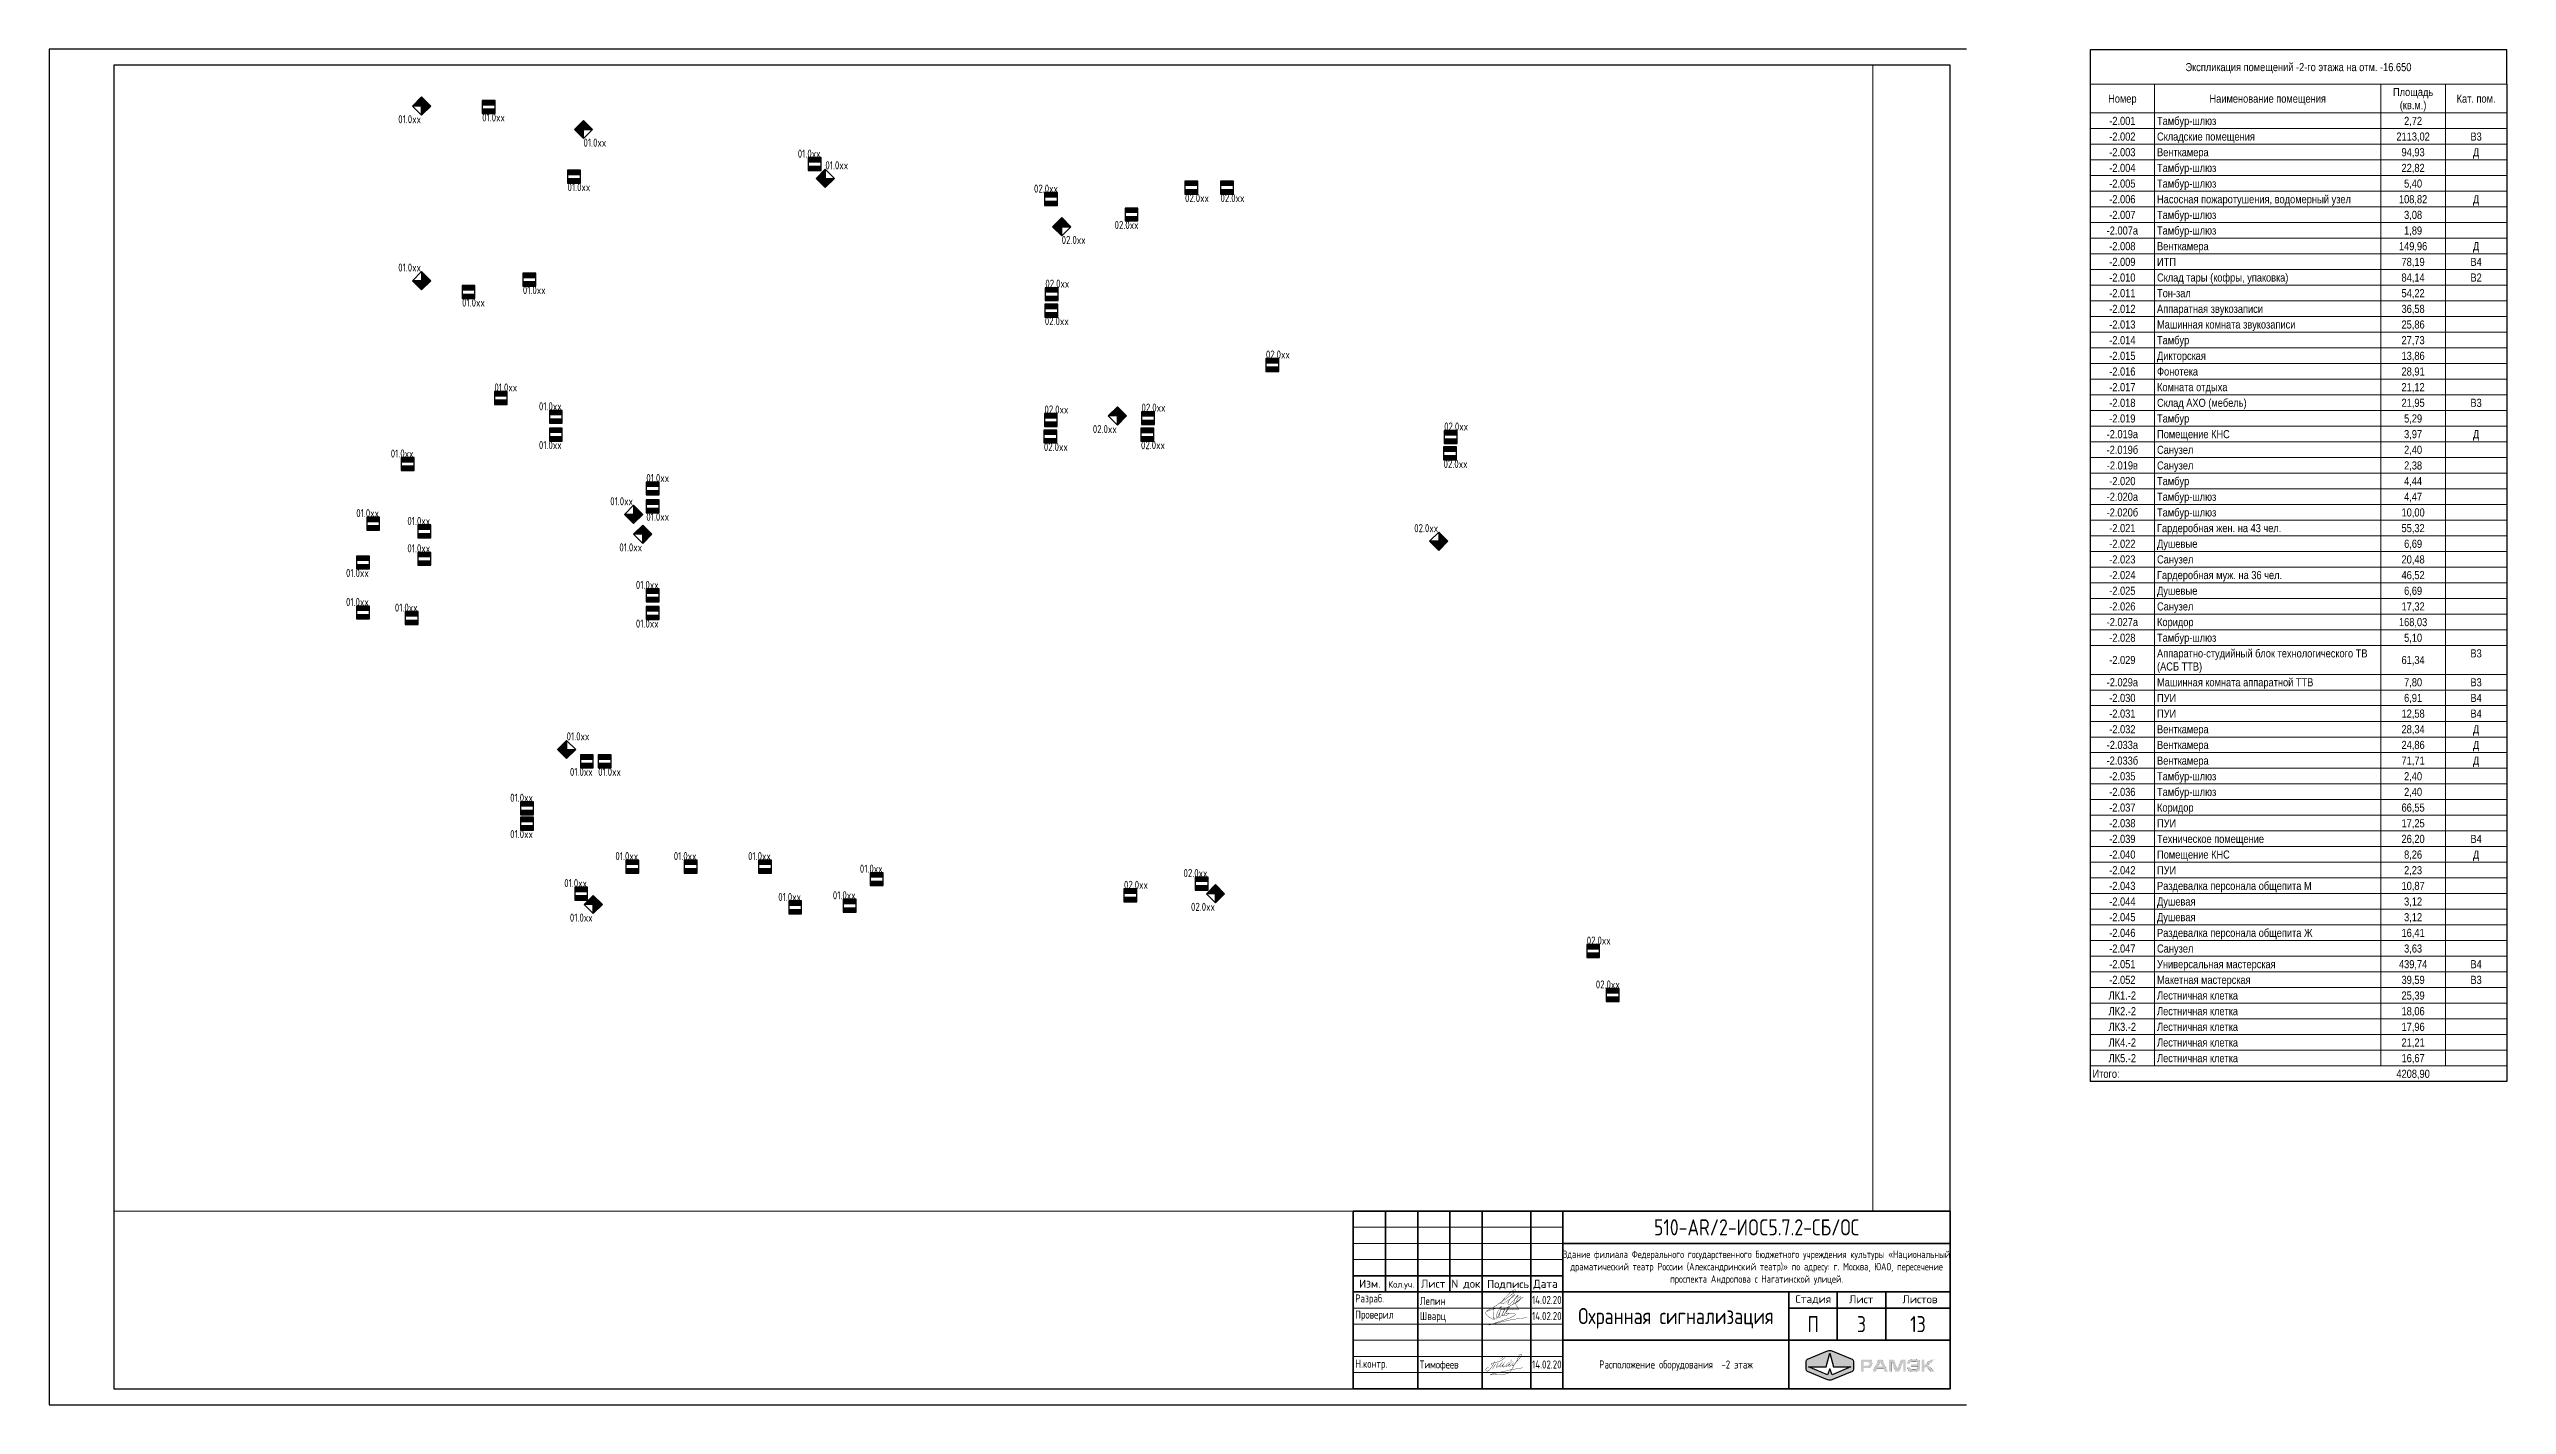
# Paper-space layout '-2 этаж_А2' of a CAD drawing. Header units: millimetres. Extents: x 0 to 761, y 0 to 420.
# The model-space entities are those that its viewports show. They can reach past a viewport. Long polylines and large blocks are cut down to what shows.
import ezdxf
from ezdxf.enums import TextEntityAlignment as Align

# ---------------------------------------------------------------- set-up
doc = ezdxf.new("R2010")
doc.units = ezdxf.units.MM
for name, color, linetype, lineweight in [('Графика спецификации', 7, 'Continuous', 9), ('Обычные линии', 7, 'Continuous', 25), ('Тонкие линии', 7, 'Continuous', 18)]:
    doc.layers.add(name, color=color, linetype=linetype, lineweight=lineweight)
doc.layers.add('Охранная сигнализация', color=5, linetype='Continuous')
doc.layers.add('Штамп', color=250, linetype='Continuous')
doc.styles.add('-ISOCPEUR-', font='ISOCPEUR.TTF', dxfattribs={"width": 0.8, "height": 2.5})
doc.styles.add('Arial Narrow_5', font='Arial Narrow.ttf', dxfattribs={"height": 2.5})

psp = doc.layouts.new('-2 этаж_А2')

# ---------------------------------------------------------------- texts
at = {"layer": 'Графика спецификации', "char_height": 2.5, "line_spacing_factor": 0.974696, "style": 'Arial Narrow_5'}
for s, insert, width, attachment_point in [('Экспликация помещений -2-го этажа на отм. -16.650', (696.87, 415.69), 83.8795, 2), ('Номер', (642.31, 405.92), 10.5617, 2), ('Наименование помещения', (687.35, 405.92), 43.3214, 2), ('Площадь\\P(кв.м.)', (732.39, 407.97), 14.9215, 2), ('Кат. пом.', (751.91, 405.92), 14.4609, 2), ('-2.001', (642.31, 399.02), 9.702, 2), ('Тамбур-шлюз', (653.06, 399.02), 22.0138, 1), ('2,72', (732.39, 399.02), 6.6625, 2), ('-2.002', (642.31, 394.17), 9.702, 2), ('-2.003', (642.31, 389.32), 9.702, 2), ('Складские помещения', (653.06, 394.17), 36.3826, 1), ('Венткамера', (653.06, 389.32), 19.1584, 1), ('2113,02', (732.39, 394.17), 12.3731, 2), ('94,93', (732.39, 389.32), 8.566, 2), ('В3', (751.91, 394.17), 4.2063, 2), ('\\fArial Narrow|b0|i0|c204|p34|;Д', (751.91, 389.32), 2.3334, 2), ('-2.004', (642.31, 384.46), 9.702, 2), ('Тамбур-шлюз', (653.06, 384.46), 22.0138, 1), ('22,82', (732.39, 384.46), 8.566, 2), ('-2.005', (642.31, 379.61), 9.702, 2), ('-2.006', (642.31, 374.76), 9.702, 2), ('Тамбур-шлюз', (653.06, 379.61), 22.0138, 1), ('Насосная пожаротушения, водомерный узел', (653.06, 374.76), 72.059, 1), ('108,82', (732.39, 374.76), 10.4696, 2), ('5,40', (732.39, 379.61), 6.6625, 2), ('\\fArial Narrow|b0|i0|c204|p34|;Д', (751.91, 374.76), 2.3334, 2), ('-2.007', (642.31, 369.91), 9.702, 2), ('Тамбур-шлюз', (653.06, 369.91), 22.0138, 1), ('3,08', (732.39, 369.91), 6.6625, 2), ('-2.007а', (642.31, 365.06), 11.6056, 2), ('-2.008', (642.31, 360.21), 9.702, 2), ('Тамбур-шлюз', (653.06, 365.06), 22.0138, 1), ('Венткамера', (653.06, 360.21), 19.1584, 1), ('149,96', (732.39, 360.21), 10.4696, 2), ('1,89', (732.39, 365.06), 6.6625, 2), ('\\fArial Narrow|b0|i0|c204|p34|;Д', (751.91, 360.21), 2.3334, 2), ('-2.009', (642.31, 355.35), 9.702, 2), ('-2.010', (642.31, 350.5), 9.702, 2), ('Склад тары (кофры, упаковка)', (653.06, 350.5), 48.7864, 1), ('ИТП', (653.06, 355.35), 7.0923, 1), ('84,14', (732.39, 350.5), 8.566, 2), ('78,19', (732.39, 355.35), 8.566, 2), ('В4', (751.91, 355.35), 4.2063, 2), ('В2', (751.91, 350.5), 4.2063, 2), ('-2.011', (642.31, 345.65), 9.702, 2), ('Тон-зал', (653.06, 345.65), 12.5267, 1), ('54,22', (732.39, 345.65), 8.566, 2), ('-2.012', (642.31, 340.8), 9.702, 2), ('-2.013', (642.31, 335.95), 9.702, 2), ('Аппаратная звукозаписи', (653.06, 340.8), 39.4221, 1), ('Машинная комната звукозаписи', (653.06, 335.95), 51.4882, 1), ('36,58', (732.39, 340.8), 8.566, 2), ('25,86', (732.39, 335.95), 8.566, 2), ('-2.014', (642.31, 331.09), 9.702, 2), ('Тамбур', (653.06, 331.09), 11.974, 1), ('27,73', (732.39, 331.09), 8.566, 2), ('-2.015', (642.31, 326.24), 9.702, 2), ('-2.016', (642.31, 321.39), 9.702, 2), ('Дикторская', (653.06, 326.24), 18.1452, 1), ('Фонотека', (653.06, 321.39), 15.1978, 1), ('28,91', (732.39, 321.39), 8.566, 2), ('13,86', (732.39, 326.24), 8.566, 2), ('-2.017', (642.31, 316.54), 9.702, 2), ('Комната отдыха', (653.06, 316.54), 26.1586, 1), ('21,12', (732.39, 316.54), 8.566, 2), ('-2.018', (642.31, 311.69), 9.702, 2), ('-2.019', (642.31, 306.84), 9.702, 2), ('Тамбур', (653.06, 306.84), 11.974, 1), ('Склад АХО (мебель)', (653.06, 311.69), 33.2816, 1), ('21,95', (732.39, 311.69), 8.566, 2), ('5,29', (732.39, 306.84), 6.6625, 2), ('В3', (751.91, 311.69), 4.2063, 2), ('-2.019б', (642.31, 297.13), 11.667, 2), ('-2.019а', (642.31, 301.98), 11.6056, 2), ('Санузел', (653.06, 297.13), 13.4784, 1), ('Помещение КНС', (653.06, 301.98), 27.049, 1), ('3,97', (732.39, 301.98), 6.6625, 2), ('2,40', (732.39, 297.13), 6.6625, 2), ('\\fArial Narrow|b0|i0|c204|p34|;Д', (751.91, 301.98), 2.3334, 2), ('-2.019в', (642.31, 292.28), 11.5442, 2), ('Санузел', (653.06, 292.28), 13.4784, 1), ('2,38', (732.39, 292.28), 6.6625, 2), ('-2.020а', (642.31, 282.58), 11.6056, 2), ('-2.020', (642.31, 287.43), 9.702, 2), ('Тамбур', (653.06, 287.43), 11.974, 1), ('Тамбур-шлюз', (653.06, 282.58), 22.0138, 1), ('4,44', (732.39, 287.43), 6.6625, 2), ('4,47', (732.39, 282.58), 6.6625, 2), ('-2.020б', (642.31, 277.72), 11.667, 2), ('Тамбур-шлюз', (653.06, 277.72), 22.0138, 1), ('10,00', (732.39, 277.72), 8.566, 2), ('-2.021', (642.31, 272.87), 9.702, 2), ('-2.022', (642.31, 268.02), 9.702, 2), ('Душевые', (653.06, 268.02), 15.0443, 1), ('Гардеробная жен. на 43 чел.', (653.06, 272.87), 46.146, 1), ('55,32', (732.39, 272.87), 8.566, 2), ('6,69', (732.39, 268.02), 6.6625, 2), ('-2.023', (642.31, 263.17), 9.702, 2), ('Санузел', (653.06, 263.17), 13.4784, 1), ('20,48', (732.39, 263.17), 8.566, 2), ('-2.024', (642.31, 258.32), 9.702, 2), ('-2.025', (642.31, 253.46), 9.702, 2), ('Душевые', (653.06, 253.46), 15.0443, 1), ('Гардеробная муж. на 36 чел.', (653.06, 258.32), 46.4223, 1), ('46,52', (732.39, 258.32), 8.566, 2), ('6,69', (732.39, 253.46), 6.6625, 2), ('-2.027а', (642.31, 243.76), 11.6056, 2), ('-2.026', (642.31, 248.61), 9.702, 2), ('Санузел', (653.06, 248.61), 13.4784, 1), ('Коридор', (653.06, 243.76), 13.5398, 1), ('168,03', (732.39, 243.76), 10.4696, 2), ('17,32', (732.39, 248.61), 8.566, 2), ('-2.028', (642.31, 238.91), 9.702, 2), ('Тамбур-шлюз', (653.06, 238.91), 22.0138, 1), ('5,10', (732.39, 238.91), 6.6625, 2), ('-2.029', (642.31, 232.01), 9.702, 2), ('Аппаратно-студийный блок технологического ТВ\\P(АСБ ТТВ)', (653.06, 234.06), 78.2302, 1), ('61,34', (732.39, 232.01), 8.566, 2), ('В3', (751.91, 234.06), 4.2063, 2), ('-2.029а', (642.31, 225.1), 11.6056, 2), ('Машинная комната аппаратной ТТВ', (653.06, 225.1), 58.1507, 1), ('7,80', (732.39, 225.1), 6.6625, 2), ('В3', (751.91, 225.1), 4.2063, 2), ('-2.030', (642.31, 220.25), 9.702, 2), ('-2.031', (642.31, 215.4), 9.702, 2), ('ПУИ', (653.06, 220.25), 7.1537, 1), ('ПУИ', (653.06, 215.4), 7.1537, 1), ('12,58', (732.39, 215.4), 8.566, 2), ('6,91', (732.39, 220.25), 6.6625, 2), ('В4', (751.91, 220.25), 4.2063, 2), ('В4', (751.91, 215.4), 4.2063, 2), ('-2.033а', (642.31, 205.7), 11.6056, 2), ('-2.032', (642.31, 210.55), 9.702, 2), ('Венткамера', (653.06, 210.55), 19.1584, 1), ('Венткамера', (653.06, 205.7), 19.1584, 1), ('28,34', (732.39, 210.55), 8.566, 2), ('24,86', (732.39, 205.7), 8.566, 2), ('\\fArial Narrow|b0|i0|c204|p34|;Д', (751.91, 210.55), 2.3334, 2), ('\\fArial Narrow|b0|i0|c204|p34|;Д', (751.91, 205.7), 2.3334, 2), ('-2.033б', (642.31, 200.84), 11.667, 2), ('Венткамера', (653.06, 200.84), 19.1584, 1), ('71,71', (732.39, 200.84), 8.566, 2), ('\\fArial Narrow|b0|i0|c204|p34|;Д', (751.91, 200.84), 2.3334, 2), ('-2.035', (642.31, 195.99), 9.702, 2), ('-2.036', (642.31, 191.14), 9.702, 2), ('Тамбур-шлюз', (653.06, 195.99), 22.0138, 1), ('Тамбур-шлюз', (653.06, 191.14), 22.0138, 1), ('2,40', (732.39, 195.99), 6.6625, 2), ('2,40', (732.39, 191.14), 6.6625, 2), ('-2.037', (642.31, 186.29), 9.702, 2), ('Коридор', (653.06, 186.29), 13.5398, 1), ('66,55', (732.39, 186.29), 8.566, 2), ('-2.038', (642.31, 181.44), 9.702, 2), ('-2.039', (642.31, 176.59), 9.702, 2), ('Техническое помещение', (653.06, 176.59), 39.7906, 1), ('ПУИ', (653.06, 181.44), 7.1537, 1), ('26,20', (732.39, 176.59), 8.566, 2), ('17,25', (732.39, 181.44), 8.566, 2), ('В4', (751.91, 176.59), 4.2063, 2), ('-2.040', (642.31, 171.73), 9.702, 2), ('Помещение КНС', (653.06, 171.73), 27.049, 1), ('8,26', (732.39, 171.73), 6.6625, 2), ('\\fArial Narrow|b0|i0|c204|p34|;Д', (751.91, 171.73), 2.3334, 2), ('-2.042', (642.31, 166.88), 9.702, 2), ('-2.043', (642.31, 162.03), 9.702, 2), ('ПУИ', (653.06, 166.88), 7.1537, 1), ('Раздевалка персонала общепита М', (653.06, 162.03), 57.4446, 1), ('10,87', (732.39, 162.03), 8.566, 2), ('2,23', (732.39, 166.88), 6.6625, 2), ('-2.044', (642.31, 157.18), 9.702, 2), ('-2.045', (642.31, 152.33), 9.702, 2), ('Душевая', (653.06, 157.18), 14.3381, 1), ('Душевая', (653.06, 152.33), 14.3381, 1), ('3,12', (732.39, 157.18), 6.6625, 2), ('3,12', (732.39, 152.33), 6.6625, 2), ('-2.046', (642.31, 147.47), 9.702, 2), ('Раздевалка персонала общепита Ж', (653.06, 147.47), 57.7516, 1), ('16,41', (732.39, 147.47), 8.566, 2), ('-2.047', (642.31, 142.62), 9.702, 2), ('-2.051', (642.31, 137.77), 9.702, 2), ('Универсальная мастерская', (653.06, 137.77), 44.0889, 1), ('Санузел', (653.06, 142.62), 13.4784, 1), ('439,74', (732.39, 137.77), 10.4696, 2), ('3,63', (732.39, 142.62), 6.6625, 2), ('В4', (751.91, 137.77), 4.2063, 2), ('-2.052', (642.31, 132.92), 9.702, 2), ('Макетная мастерская', (653.06, 132.92), 34.7553, 1), ('39,59', (732.39, 132.92), 8.566, 2), ('В3', (751.91, 132.92), 4.2063, 2), ('ЛК1.-2', (642.31, 128.07), 10.1626, 2), ('ЛК2.-2', (642.31, 123.21), 10.1626, 2), ('Лестничная клетка', (653.06, 128.07), 30.1192, 1), ('Лестничная клетка', (653.06, 123.21), 30.1192, 1), ('25,39', (732.39, 128.07), 8.566, 2), ('18,06', (732.39, 123.21), 8.566, 2), ('ЛК3.-2', (642.31, 118.36), 10.1626, 2), ('Лестничная клетка', (653.06, 118.36), 30.1192, 1), ('17,96', (732.39, 118.36), 8.566, 2), ('ЛК4.-2', (642.31, 113.51), 10.1626, 2), ('ЛК5.-2', (642.31, 108.66), 10.1626, 2), ('Лестничная клетка', (653.06, 113.51), 30.1192, 1), ('Лестничная клетка', (653.06, 108.66), 30.1192, 1), ('21,21', (732.39, 113.51), 8.566, 2), ('16,67', (732.39, 108.66), 8.566, 2), ('Итого:', (633.06, 103.81), 10.0705, 1), ('4208,90', (732.39, 103.81), 12.3731, 2)]:
    psp.add_mtext(s, dxfattribs=dict(at, insert=insert, width=width, attachment_point=attachment_point))

msp = doc.modelspace()

# ---------------------------------------------------------------- blocks, each defined once
blk = doc.blocks.new('LOGO-RAMEC')
h = blk.add_hatch(color=160)
h.dxf.hatch_style = 1
h.paths.add_polyline_path([(13.71, 1.82), (7.72, 4.32, 0.200197), (6.43, 4.32), (0.44, 1.82, 0.302672), (0, 1.16), (0, -1.16, 0.302672), (0.44, -1.82), (6.43, -4.32, 0.200197), (7.72, -4.32), (13.71, -1.82, 0.302672), (14.15, -1.16), (14.15, 1.16, 0.302672)])
h.paths.add_polyline_path([(6.01, -0.48), (7.08, 3.61), (8.14, -0.48), (13.38, -0.48), (7.81, -2.77), (7.08, -1.05), (6.34, -2.77), (0.77, -0.48)], flags=16)
h = blk.add_hatch(color=160)
h.dxf.hatch_style = 1
h.paths.add_polyline_path([(18.03, 1.72), (17.48, 1.72), (16.59, 1.72, 0.414214), (16.39, 1.52), (16.39, 1.28), (16.39, 0.83), (16.39, 0.39), (16.39, -0.06), (16.39, -0.51), (16.39, -0.94), (16.39, -1.39), (16.39, -1.84), (16.76, -1.84), (17.15, -1.84), (17.15, -1.32), (17.15, -0.78), (17.51, -0.78), (17.86, -0.78), (18.22, -0.78), (18.57, -0.78), (19, -0.74), (19.31, -0.6), (19.53, -0.36), (19.65, -0.01), (19.69, 0.48), (19.65, 0.95), (19.53, 1.3), (19.31, 1.55), (19, 1.68), (18.57, 1.72)])
h.paths.add_polyline_path([(18.43, 1.01), (18.63, 0.99), (18.78, 0.93), (18.87, 0.82), (18.91, 0.66), (18.93, 0.48), (18.91, 0.27), (18.87, 0.11), (18.77, 0), (18.63, -0.06), (18.43, -0.08), (18.11, -0.08), (17.8, -0.08), (17.48, -0.08), (17.15, -0.08), (17.15, 0.47), (17.15, 1.01), (17.47, 1.01), (17.78, 1.01), (18.11, 1.01)], flags=16)
h.paths.add_polyline_path([(23.75, -0.51), (23.54, -0.06), (23.33, 0.38), (23.11, 0.83), (22.91, 1.28), (22.74, 1.61, 0.284079), (22.57, 1.72), (22.12, 1.72), (21.68, 1.72, 0.284079), (21.5, 1.61), (21.34, 1.28), (21.14, 0.83), (20.92, 0.39), (20.71, -0.06), (20.49, -0.51), (20.29, -0.94), (20.07, -1.39), (19.86, -1.84), (20.31, -1.84), (20.75, -1.84), (20.97, -1.39), (21.17, -0.94), (21.63, -0.94), (22.12, -0.94), (22.59, -0.94), (23.07, -0.94), (23.27, -1.39), (23.48, -1.84), (23.93, -1.84), (24.38, -1.84), (24.17, -1.4), (23.95, -0.95)])
h.paths.add_polyline_path([(22.75, -0.27), (22.43, -0.27), (22.12, -0.27), (21.8, -0.27), (21.48, -0.27), (21.63, 0.05), (21.79, 0.39), (21.95, 0.72), (22.11, 1.06), (22.14, 1.06), (22.3, 0.72), (22.45, 0.39), (22.6, 0.07)], flags=16)
h.paths.add_polyline_path([(24.68, -0.51), (24.68, -0.94), (24.68, -1.39), (24.68, -1.84), (25.07, -1.84), (25.45, -1.84), (25.45, -1.49), (25.45, -1.12), (25.45, -0.77), (25.45, -0.41), (25.45, -0.06), (25.45, 0.3), (25.45, 0.66), (25.45, 1.01), (25.55, 1.01), (25.69, 0.66), (25.82, 0.3), (25.97, -0.06), (26.1, -0.41), (26.23, -0.77), (26.37, -1.12), (26.51, -1.48), (26.6, -1.71, 0.314645), (26.79, -1.84), (27.19, -1.84), (27.6, -1.84, 0.311598), (27.79, -1.71), (27.87, -1.49), (28.01, -1.12), (28.15, -0.77), (28.29, -0.41), (28.42, -0.06), (28.57, 0.3), (28.7, 0.66), (28.83, 1.01), (28.94, 1.01), (28.94, 0.66), (28.94, 0.3), (28.94, -0.06), (28.94, -0.41), (28.94, -0.77), (28.94, -1.12), (28.94, -1.48), (28.94, -1.84), (29.32, -1.84), (29.71, -1.84), (29.71, -1.4), (29.71, -0.95), (29.71, -0.51), (29.71, -0.06), (29.71, 0.38), (29.71, 0.83), (29.71, 1.28), (29.71, 1.52, 0.414214), (29.51, 1.72), (29.35, 1.72), (28.99, 1.72), (28.64, 1.72), (28.42, 1.72, 0.319979), (28.23, 1.58), (28.15, 1.36), (28.02, 1.01), (27.89, 0.66), (27.75, 0.3), (27.62, -0.06), (27.48, -0.42), (27.35, -0.77), (27.22, -1.14), (27.17, -1.14), (27.05, -0.77), (26.91, -0.42), (26.78, -0.07), (26.65, 0.3), (26.51, 0.65), (26.38, 1.01), (26.25, 1.36), (26.16, 1.59, 0.311598), (25.97, 1.72), (25.76, 1.72), (25.4, 1.72), (25.04, 1.72), (24.88, 1.72, 0.414214), (24.68, 1.52), (24.68, 1.28), (24.68, 0.83), (24.68, 0.39), (24.68, -0.06)])
h.paths.add_polyline_path([(32.07, -1.84), (32.43, -1.84), (32.79, -1.84), (33.25, -1.8), (33.58, -1.67), (33.8, -1.44), (33.92, -1.08), (33.96, -0.58), (33.96, -0.06), (33.96, 0.47), (33.92, 0.99), (33.79, 1.36), (33.55, 1.61), (33.21, 1.73), (32.72, 1.76), (32.4, 1.76), (32.09, 1.76), (31.77, 1.76), (31.45, 1.76), (31.03, 1.73), (30.69, 1.62), (30.42, 1.4), (30.26, 1.06), (30.2, 0.54), (30.59, 0.54), (30.97, 0.54), (30.99, 0.73), (31.05, 0.88), (31.18, 0.98), (31.35, 1.04), (31.59, 1.06), (32.07, 1.06), (32.57, 1.06), (32.83, 1.05), (33.01, 1), (33.12, 0.89), (33.18, 0.71), (33.19, 0.43), (33.19, 0.28), (32.72, 0.28), (32.24, 0.28), (31.77, 0.28), (31.28, 0.28), (31.28, -0.34), (31.76, -0.34), (32.23, -0.34), (32.71, -0.34), (33.19, -0.34), (33.19, -0.48), (33.17, -0.76), (33.09, -0.94), (32.97, -1.06), (32.8, -1.11), (32.57, -1.14), (32.09, -1.14), (31.59, -1.14), (31.35, -1.11), (31.18, -1.08), (31.05, -0.98), (30.99, -0.82), (30.97, -0.6), (30.59, -0.6), (30.2, -0.6), (30.23, -1.1), (30.34, -1.45), (30.54, -1.67), (30.88, -1.8), (31.36, -1.84), (31.72, -1.84)])
h.paths.add_polyline_path([(34.47, -0.51), (34.47, -0.94), (34.47, -1.39), (34.47, -1.84), (34.84, -1.84), (35.23, -1.84), (35.23, -1.46), (35.23, -1.08), (35.23, -0.91), (35.53, -0.65), (35.79, -0.42), (36.06, -0.7), (36.43, -1.08), (36.8, -1.45), (37.17, -1.84), (37.73, -1.84), (38.3, -1.84), (37.82, -1.37), (37.32, -0.89), (36.83, -0.42), (36.34, 0.05), (36.81, 0.47), (37.28, 0.89), (37.76, 1.3), (38.23, 1.72), (37.66, 1.72), (37.08, 1.72), (36.74, 1.39), (36.38, 1.06), (36.03, 0.72), (35.23, -0.03), (35.23, 0.39), (35.23, 0.72), (35.23, 1.06), (35.23, 1.39), (35.23, 1.72), (34.84, 1.72), (34.47, 1.72), (34.47, 1.28), (34.47, 0.83), (34.47, 0.39), (34.47, -0.06)])
at = {"color": 160}
blk.add_lwpolyline([(6.43, -4.32), (0.44, -1.82, -0.302672), (0, -1.16), (0, 1.16, -0.302672), (0.44, 1.82), (6.43, 4.32, -0.200197), (7.72, 4.32), (13.71, 1.82, -0.302672), (14.15, 1.16), (14.15, -1.16, -0.302672), (13.71, -1.82), (7.72, -4.32, -0.200197)], format="xyb", close=True, dxfattribs=at)
blk.add_lwpolyline([(7.08, -1.05), (6.34, -2.77), (0.77, -0.48), (6.01, -0.48), (7.08, 3.61), (8.14, -0.48), (13.38, -0.48), (7.81, -2.77)], close=True, dxfattribs=at)
at = {"color": 160, "lineweight": 25, "const_width": 0.02}
for points in [[(17.15, -0.78), (17.51, -0.78), (17.86, -0.78), (18.22, -0.78), (18.57, -0.78), (19, -0.74), (19.31, -0.6), (19.53, -0.36), (19.65, -0.01), (19.69, 0.48), (19.65, 0.95), (19.53, 1.3), (19.31, 1.55), (19, 1.68), (18.57, 1.72), (18.03, 1.72), (17.48, 1.72), (16.59, 1.72, 0.414214), (16.39, 1.52), (16.39, 1.28), (16.39, 0.83), (16.39, 0.39), (16.39, -0.06), (16.39, -0.51), (16.39, -0.94), (16.39, -1.39), (16.39, -1.84), (16.76, -1.84), (17.15, -1.84), (17.15, -1.32)], [(20.75, -1.84), (20.97, -1.39), (21.17, -0.94), (21.63, -0.94), (22.12, -0.94), (22.59, -0.94), (23.07, -0.94), (23.27, -1.39), (23.48, -1.84), (23.93, -1.84), (24.38, -1.84), (24.17, -1.4), (23.95, -0.95), (23.75, -0.51), (23.54, -0.06), (23.33, 0.38), (23.11, 0.83), (22.91, 1.28), (22.74, 1.61, 0.284079), (22.57, 1.72), (22.12, 1.72), (21.68, 1.72, 0.284079), (21.5, 1.61), (21.34, 1.28), (21.14, 0.83), (20.92, 0.39), (20.71, -0.06), (20.49, -0.51), (20.29, -0.94), (20.07, -1.39), (19.86, -1.84), (20.31, -1.84)], [(24.68, 1.52), (24.68, 1.28), (24.68, 0.83), (24.68, 0.39), (24.68, -0.06), (24.68, -0.51), (24.68, -0.94), (24.68, -1.39), (24.68, -1.84), (25.07, -1.84), (25.45, -1.84), (25.45, -1.49), (25.45, -1.12), (25.45, -0.77), (25.45, -0.41), (25.45, -0.06), (25.45, 0.3), (25.45, 0.66), (25.45, 1.01), (25.55, 1.01), (25.69, 0.66), (25.82, 0.3), (25.97, -0.06), (26.1, -0.41), (26.23, -0.77), (26.37, -1.12), (26.51, -1.48), (26.6, -1.71, 0.314645), (26.79, -1.84), (27.19, -1.84), (27.6, -1.84, 0.311598), (27.79, -1.71), (27.87, -1.49), (28.01, -1.12), (28.15, -0.77), (28.29, -0.41), (28.42, -0.06), (28.57, 0.3), (28.7, 0.66), (28.83, 1.01), (28.94, 1.01), (28.94, 0.66), (28.94, 0.3), (28.94, -0.06), (28.94, -0.41), (28.94, -0.77), (28.94, -1.12), (28.94, -1.48), (28.94, -1.84), (29.32, -1.84), (29.71, -1.84), (29.71, -1.4), (29.71, -0.95), (29.71, -0.51), (29.71, -0.06), (29.71, 0.38), (29.71, 0.83), (29.71, 1.28), (29.71, 1.52, 0.414214), (29.51, 1.72), (29.35, 1.72), (28.99, 1.72), (28.64, 1.72), (28.42, 1.72, 0.319979), (28.23, 1.58), (28.15, 1.36), (28.02, 1.01), (27.89, 0.66), (27.75, 0.3), (27.62, -0.06), (27.48, -0.42), (27.35, -0.77), (27.22, -1.14), (27.17, -1.14), (27.05, -0.77), (26.91, -0.42), (26.78, -0.07), (26.65, 0.3), (26.51, 0.65), (26.38, 1.01), (26.25, 1.36), (26.16, 1.59, 0.311598), (25.97, 1.72), (25.76, 1.72), (25.4, 1.72), (25.04, 1.72), (24.88, 1.72, 0.414214)]]:
    blk.add_lwpolyline(points, format="xyb", close=True, dxfattribs=at)
for points in [[(17.15, -0.08), (17.15, 0.47), (17.15, 1.01), (17.47, 1.01), (17.78, 1.01), (18.11, 1.01), (18.43, 1.01), (18.63, 0.99), (18.78, 0.93), (18.87, 0.82), (18.91, 0.66), (18.93, 0.48), (18.91, 0.27), (18.87, 0.11), (18.77, 0), (18.63, -0.06), (18.43, -0.08), (18.11, -0.08), (17.8, -0.08), (17.48, -0.08)], [(21.48, -0.27), (21.63, 0.05), (21.79, 0.39), (21.95, 0.72), (22.11, 1.06), (22.14, 1.06), (22.3, 0.72), (22.45, 0.39), (22.6, 0.07), (22.75, -0.27), (22.43, -0.27), (22.12, -0.27), (21.8, -0.27)], [(31.28, 0.28), (31.28, -0.34), (31.76, -0.34), (32.23, -0.34), (32.71, -0.34), (33.19, -0.34), (33.19, -0.48), (33.17, -0.76), (33.09, -0.94), (32.97, -1.06), (32.8, -1.11), (32.57, -1.14), (32.09, -1.14), (31.59, -1.14), (31.35, -1.11), (31.18, -1.08), (31.05, -0.98), (30.99, -0.82), (30.97, -0.6), (30.59, -0.6), (30.2, -0.6), (30.23, -1.1), (30.34, -1.45), (30.54, -1.67), (30.88, -1.8), (31.36, -1.84), (31.72, -1.84), (32.07, -1.84), (32.43, -1.84), (32.79, -1.84), (33.25, -1.8), (33.58, -1.67), (33.8, -1.44), (33.92, -1.08), (33.96, -0.58), (33.96, -0.06), (33.96, 0.47), (33.92, 0.99), (33.79, 1.36), (33.55, 1.61), (33.21, 1.73), (32.72, 1.76), (32.4, 1.76), (32.09, 1.76), (31.77, 1.76), (31.45, 1.76), (31.03, 1.73), (30.69, 1.62), (30.42, 1.4), (30.26, 1.06), (30.2, 0.54), (30.59, 0.54), (30.97, 0.54), (30.99, 0.73), (31.05, 0.88), (31.18, 0.98), (31.35, 1.04), (31.59, 1.06), (32.07, 1.06), (32.57, 1.06), (32.83, 1.05), (33.01, 1), (33.12, 0.89), (33.18, 0.71), (33.19, 0.43), (33.19, 0.28), (32.72, 0.28), (32.24, 0.28), (31.77, 0.28)], [(35.23, 1.72), (34.84, 1.72), (34.47, 1.72), (34.47, 1.28), (34.47, 0.83), (34.47, 0.39), (34.47, -0.06), (34.47, -0.51), (34.47, -0.94), (34.47, -1.39), (34.47, -1.84), (34.84, -1.84), (35.23, -1.84), (35.23, -1.46), (35.23, -1.08), (35.23, -0.91), (35.53, -0.65), (35.79, -0.42), (36.06, -0.7), (36.43, -1.08), (36.8, -1.45), (37.17, -1.84), (37.73, -1.84), (38.3, -1.84), (37.82, -1.37), (37.32, -0.89), (36.83, -0.42), (36.34, 0.05), (36.81, 0.47), (37.28, 0.89), (37.76, 1.3), (38.23, 1.72), (37.66, 1.72), (37.08, 1.72), (36.74, 1.39), (36.38, 1.06), (36.03, 0.72), (35.23, -0.03), (35.23, 0.39), (35.23, 0.72), (35.23, 1.06), (35.23, 1.39)]]:
    blk.add_lwpolyline(points, close=True, dxfattribs=at)
blk = doc.blocks.new('Лепин')
at = {"color": 172, "const_width": 0.107}
blk.add_lwpolyline([(1.21, -0.94), (1.94, -0.6), (2.37, -0.34), (3.2, 0.1), (4.23, 0.71), (5.16, 1.35), (6.44, 2.22), (8.49, 3.7), (9.6, 4.56), (10.28, 5.31), (10.28, 5.64), (10.06, 5.64), (9.71, 5.53), (9.2, 5.21), (8.06, 4.25), (7.1, 3.24), (6.36, 2.43), (5.8, 1.67), (5.8, 1.38), (5.87, 1.27), (6.35, 1.25), (7.52, 2.02), (8.85, 2.98), (10.04, 3.92), (10.05, 4.1), (9.9, 4.1), (9.48, 3.82), (9.1, 3.32), (8.56, 2.62), (8.21, 2.07), (7.97, 1.59), (7.97, 1.37), (8.04, 1.16), (8.49, 1.16), (8.76, 1.41), (11.12, 3.8), (11.06, 3.87), (10.87, 3.81), (10.42, 3.26), (10.05, 2.72), (9.84, 1.99), (9.73, 1.58), (9.91, 1.38), (10.73, 1.72), (11.64, 2.48), (12.01, 3.11), (11.98, 3.43), (11.68, 3.44), (11.15, 3.06), (10.75, 2.4), (10.45, 1.54), (10.45, 1.06), (10.62, 0.65), (10.99, 0.15), (11.29, -0.17), (11.3, -0.37), (11.2, -0.55), (10.75, -0.61), (9.94, -0.56), (8.13, -0.44), (7.2, -0.44), (6.39, -0.44), (5.86, -0.45), (5.79, -0.53), (5.9, -0.62), (6.89, -0.28), (8.41, 0.53), (9.7, 1.28), (12.73, 3.43)], dxfattribs=at)
blk = doc.blocks.new('Тимофеев')
at = {"color": 184, "ltscale": 200, "const_width": 0.1}
for points in [[(2.05, 1.63), (1.6, 1.49), (1.2, 1.19), (1.1, 0.95), (1.15, 0.72), (1.25, 0.56), (1.46, 0.45), (1.66, 0.45), (1.97, 0.63), (2.31, 0.91), (2.81, 1.5), (3.36, 2.4), (3.57, 2.88), (3.72, 3.21), (3.72, 3.53)], [(4.97, 3.02), (4.43, 2.01), (4.37, 1.83), (4.37, 1.69), (4.43, 1.57), (4.53, 1.61), (4.68, 1.72), (5.17, 2.06), (5.54, 2.39), (5.82, 2.76), (5.96, 2.92), (5.67, 2.51), (5.46, 2.07), (5.45, 1.83), (5.49, 1.7), (5.57, 1.7), (5.75, 1.81), (5.92, 1.96), (6.23, 2.21), (6.53, 2.52), (6.68, 2.73), (6.41, 2.27), (6.28, 1.96), (6.31, 1.76), (6.41, 1.72), (6.62, 1.77), (6.86, 1.92), (7.32, 2.25), (7.67, 2.58), (7.59, 2.51), (7.53, 2.36), (7.36, 2.21), (7.28, 2.02), (7.29, 1.92), (7.34, 1.89), (7.45, 1.87), (7.62, 1.92), (7.7, 2), (7.85, 2.12), (8.04, 2.27), (8.28, 2.49), (8.47, 2.67), (8.64, 2.8), (8.73, 2.92), (8.85, 3.02), (8.72, 2.89), (8.59, 2.76), (8.52, 2.62), (8.36, 2.45), (8.28, 2.29), (8.27, 2.13), (8.28, 2.02), (8.36, 1.97), (8.45, 1.97), (8.65, 2.01), (8.8, 2.18), (8.92, 2.3), (9.2, 2.53), (9.41, 2.72), (9.61, 2.97), (9.48, 2.85), (9.37, 2.63), (9.3, 2.54), (9.28, 2.44), (9.26, 2.29), (9.3, 2.18), (9.38, 2.08), (9.61, 2.07), (10.03, 2.67), (10.42, 3.11), (10.66, 3.39), (10.86, 3.63), (11.13, 3.92), (11.01, 3.79), (11.23, 4.03), (11.37, 4.22), (11.59, 4.46), (11.71, 4.59), (12.04, 5.08), (12.04, 5.08), (12.04, 5.08), (12.14, 5.26), (12.15, 5.4), (12.14, 5.54), (12.08, 5.62), (11.96, 5.68), (11.89, 5.69), (11.77, 5.66), (11.67, 5.61), (11.62, 5.55), (11.54, 5.45), (11.49, 5.37), (11.38, 5.25), (11.31, 5.12), (11.28, 5.02), (11.23, 4.93), (11.18, 4.83), (11.14, 4.73), (11.06, 4.52), (10.99, 4.34), (10.93, 4.16), (10.93, 4.16), (10.82, 3.89), (10.82, 3.89), (10.7, 3.68), (10.65, 3.56), (10.58, 3.44), (10.34, 3.07), (10.18, 2.81), (10.02, 2.6), (9.83, 2.26), (9.69, 1.95), (9.58, 1.72), (9.47, 1.6), (9.38, 1.42), (9.25, 1.17), (9.09, 0.98), (8.97, 0.76), (8.89, 0.62), (8.77, 0.47), (8.67, 0.31), (8.59, 0.2), (8.44, 0.07), (8.32, 0), (8.15, -0.13), (7.9, -0.22), (7.76, -0.31), (7.64, -0.33), (7.38, -0.42), (7.26, -0.45), (7.16, -0.49), (7.06, -0.5), (6.81, -0.52), (6.46, -0.54), (6.33, -0.55), (6.04, -0.57), (5.89, -0.55), (5.59, -0.56), (5.38, -0.55), (5.38, -0.55), (5.38, -0.55), (5.38, -0.55), (3.97, -0.53), (3.97, -0.53), (3.97, -0.53), (3.97, -0.53), (3.63, -0.55), (3.05, -0.55), (3.05, -0.55), (2.71, -0.55), (2.54, -0.57), (2.52, -0.53), (2.57, -0.5), (2.74, -0.48), (2.85, -0.47), (3.11, -0.43), (3.36, -0.37), (3.6, -0.3), (3.79, -0.27), (4.14, -0.19), (4.14, -0.19), (4.41, -0.13), (4.41, -0.13), (4.41, -0.13), (4.7, -0.05), (5.39, 0.12), (5.39, 0.12), (5.39, 0.12), (5.39, 0.12), (5.95, 0.19), (6.24, 0.24), (6.6, 0.31), (6.8, 0.36), (6.8, 0.36), (7.34, 0.5), (7.34, 0.5), (7.7, 0.6), (7.7, 0.6), (7.92, 0.66), (7.97, 0.69), (8.31, 0.78), (8.61, 0.81), (8.77, 0.86), (8.92, 0.89), (9.25, 0.93), (9.52, 0.96), (9.73, 1), (10, 1.06), (10.19, 1.1), (10.36, 1.13), (10.47, 1.14), (10.63, 1.17), (10.76, 1.22), (11.12, 1.26), (11.42, 1.32), (11.7, 1.37), (12.05, 1.4), (12.33, 1.45), (12.4, 1.49), (12.56, 1.52)], [(2.92, 2.51), (2.86, 2.47), (2.76, 2.5), (2.77, 2.67), (3.12, 2.83), (3.58, 3.02), (4.26, 3.15), (4.82, 3.31), (5.71, 3.68), (6.12, 3.89), (6.4, 4.09), (6.72, 4.38), (6.92, 4.75), (6.94, 5.02), (6.9, 5.07), (6.84, 5.08), (6.62, 4.95), (6.17, 4.63), (5.75, 4.24)], [(3.25, 1.16), (3.52, 1.69), (3.98, 2.39), (4.18, 2.78)]]:
    blk.add_lwpolyline(points, dxfattribs=at)
blk = doc.blocks.new('Шварц')
at = {"color": 174, "ltscale": 200, "const_width": 0.1}
blk.add_lwpolyline([(3.36, 4.75), (3.35, 4.56), (3.37, 4.24), (3.35, 3.94), (3.35, 3.65), (3.36, 3.39), (3.36, 3.45), (3.37, 3.28), (3.38, 3.1), (3.4, 2.83), (3.42, 2.71), (3.44, 2.55), (3.5, 2.36), (3.54, 2.2), (3.62, 2.01), (3.69, 1.87), (3.73, 1.77), (3.79, 1.6), (3.83, 1.52), (3.82, 1.43), (3.75, 1.41), (3.56, 1.41), (3.41, 1.5), (3.25, 1.58), (3.16, 1.66), (2.97, 1.75), (2.86, 1.79), (2.57, 1.91), (2.42, 2.01), (2.32, 2.06), (2.2, 2.14), (2.05, 2.24), (1.93, 2.31), (1.79, 2.43), (1.67, 2.56), (1.56, 2.63), (1.48, 2.71), (1.42, 2.76), (1.38, 2.83), (1.3, 2.92), (1.24, 3.03), (1.13, 3.17), (1.1, 3.21), (1.08, 3.26), (1.05, 3.46), (1.05, 3.53), (1.11, 3.7), (1.16, 3.78), (1.28, 3.88), (1.39, 3.94), (1.53, 3.99), (1.68, 4.05), (1.79, 4.1), (1.88, 4.13), (2.01, 4.21), (2.13, 4.26), (2.23, 4.29), (2.36, 4.33), (2.49, 4.37), (2.62, 4.42), (2.7, 4.44), (2.89, 4.51), (3.07, 4.58), (3.32, 4.62), (3.54, 4.68), (3.72, 4.73), (3.81, 4.75), (4.04, 4.8), (4.2, 4.87), (4.39, 4.91), (4.5, 4.96), (4.64, 4.99), (4.76, 5), (4.87, 5.02), (4.96, 5.04), (5.17, 5.07), (5.4, 5.12), (5.52, 5.14), (5.67, 5.16), (5.79, 5.21), (5.85, 5.24), (5.9, 5.29), (5.91, 5.35), (5.85, 5.4), (5.82, 5.43), (5.68, 5.38), (5.62, 5.27), (5.57, 5.17), (5.5, 5.02), (5.44, 4.89), (5.42, 4.85), (5.35, 4.78), (5.26, 4.62), (5.15, 4.43), (5.1, 4.33), (5.04, 4.23), (4.93, 4.07), (4.84, 3.93), (4.8, 3.83), (4.77, 3.71), (4.71, 3.6), (4.66, 3.48), (4.64, 3.36), (4.58, 3.24), (4.51, 3.03), (4.49, 2.87), (4.46, 2.79), (4.41, 2.62), (4.38, 2.48), (4.35, 2.38), (4.33, 2.29), (4.28, 2.07), (4.25, 1.86), (4.25, 1.71), (4.27, 1.56), (4.33, 1.55), (4.38, 1.6), (4.42, 1.64), (4.5, 1.71), (4.56, 1.8), (4.63, 1.89), (4.7, 2), (4.74, 2.1), (4.81, 2.26), (4.85, 2.33), (4.9, 2.42), (4.94, 2.52), (4.99, 2.65), (5.04, 2.8), (5.09, 2.9), (5.14, 3), (5.2, 3.1), (5.27, 3.23), (5.29, 3.28), (5.32, 3.35), (5.37, 3.43), (5.43, 3.61), (5.46, 3.7), (5.49, 3.8), (5.53, 3.94), (5.55, 4.02), (5.6, 4.09), (5.61, 4.21), (5.62, 4.31), (5.63, 4.37), (5.6, 4.25), (5.6, 4.15), (5.58, 4.09), (5.57, 4.01), (5.56, 3.96), (5.54, 3.88), (5.5, 3.68), (5.49, 3.57), (5.46, 3.48), (5.43, 3.39), (5.4, 3.31), (5.38, 3.22), (5.36, 3.08), (5.35, 3.02), (5.29, 2.89), (5.27, 2.77), (5.25, 2.69), (5.24, 2.64), (5.21, 2.53), (5.18, 2.4), (5.17, 2.28), (5.17, 2.19), (5.17, 2.01), (5.17, 1.97), (5.21, 1.95), (5.35, 1.98), (5.43, 2.04), (5.5, 2.08), (5.54, 2.14), (5.62, 2.25), (5.65, 2.33), (5.68, 2.39), (5.74, 2.47), (5.8, 2.55), (5.83, 2.63), (5.86, 2.68), (5.97, 2.8), (6.02, 2.88), (6.1, 3.03), (6.2, 3.13), (6.3, 3.24), (6.33, 3.28), (6.4, 3.4), (6.43, 3.45), (6.49, 3.57), (6.51, 3.62), (6.59, 3.74), (6.69, 3.91), (6.71, 3.97), (6.75, 4.08), (6.79, 4.18), (6.84, 4.29), (6.91, 4.43), (6.9, 4.47), (6.85, 4.45), (6.79, 4.35), (6.74, 4.23), (6.69, 4.11), (6.64, 4), (6.59, 3.87), (6.55, 3.79), (6.47, 3.62), (6.42, 3.49), (6.38, 3.41), (6.36, 3.36), (6.31, 3.29), (6.28, 3.2), (6.26, 3.15), (6.25, 3.11), (6.2, 2.97), (6.14, 2.81), (6.14, 2.67), (6.15, 2.57), (6.17, 2.55), (6.22, 2.51), (6.27, 2.53), (6.35, 2.57), (6.4, 2.6), (6.58, 2.73), (6.67, 2.82), (6.72, 2.88), (6.74, 2.91), (6.82, 3.04), (6.93, 3.21), (7.03, 3.33), (7.18, 3.53), (7.33, 3.66), (7.44, 3.76), (7.48, 3.82), (7.58, 3.98), (7.65, 4.1), (7.73, 4.25), (7.82, 4.35), (7.88, 4.43), (7.93, 4.49), (7.97, 4.55), (8.03, 4.68), (8.08, 4.77), (8.14, 4.9), (8.19, 4.99), (8.26, 5.11), (8.28, 5.16), (8.32, 5.26), (8.35, 5.37), (8.31, 5.42), (8.24, 5.39), (8.18, 5.32), (8.13, 5.24), (8.07, 5.12), (8, 5.03), (7.95, 4.94), (7.91, 4.87), (7.87, 4.79), (7.79, 4.59), (7.75, 4.5), (7.7, 4.4), (7.63, 4.27), (7.6, 4.21), (7.52, 4.11), (7.44, 3.98), (7.39, 3.87), (7.31, 3.75), (7.28, 3.69), (7.2, 3.58), (7.17, 3.51), (7.15, 3.46), (7.11, 3.4), (7.05, 3.31), (6.98, 3.2), (6.94, 3.11), (6.92, 3.07), (6.92, 2.99), (6.92, 2.92), (6.92, 2.8), (6.94, 2.72), (6.98, 2.66), (7, 2.62), (7.04, 2.6), (7.11, 2.6), (7.16, 2.62), (7.24, 2.65), (7.32, 2.69), (7.37, 2.71), (7.43, 2.75), (7.48, 2.78), (7.56, 2.8), (7.63, 2.82), (7.71, 2.87), (7.77, 2.92), (7.84, 2.99), (8.03, 3.13), (8.11, 3.23), (8.11, 3.31), (8.03, 3.4), (7.89, 3.45), (7.78, 3.46), (7.66, 3.45), (7.59, 3.44), (7.53, 3.4), (7.5, 3.32), (7.57, 3.25), (7.7, 3.23), (7.83, 3.24), (7.96, 3.25), (8.08, 3.25), (8.14, 3.25), (8.19, 3.26), (8.29, 3.26), (8.43, 3.25), (8.54, 3.25), (8.67, 3.27), (8.78, 3.27), (8.9, 3.3), (9.1, 3.31), (9.2, 3.31), (9.25, 3.31), (9.31, 3.32), (9.44, 3.33), (9.51, 3.31), (9.62, 3.27), (9.77, 3.25), (9.82, 3.24), (9.86, 3.23), (10.08, 3.21), (10.12, 3.18), (10.17, 3.15), (10.21, 3.11), (10.23, 3.02), (10.23, 2.97), (10.19, 2.84), (10.09, 2.76), (10.04, 2.72), (9.92, 2.62), (9.86, 2.58), (9.68, 2.46), (9.61, 2.42), (9.54, 2.39), (9.46, 2.37), (9.23, 2.27), (9.08, 2.16), (8.94, 2.09), (8.78, 2.05), (8.68, 2.01), (8.48, 1.9), (8.32, 1.85), (8.2, 1.8), (8.02, 1.72), (7.62, 1.6), (7.4, 1.54), (7.19, 1.47), (7, 1.38), (6.79, 1.29), (6.5, 1.2), (6.3, 1.13), (6.25, 1.11), (5.98, 1.01), (5.9, 0.98), (5.56, 0.86), (5.35, 0.82), (5, 0.71), (4.7, 0.62), (4.51, 0.54), (4.29, 0.47), (4.01, 0.36), (3.94, 0.32), (3.62, 0.22), (3.34, 0.12), (3.13, 0.05), (2.88, -0.02), (2.5, -0.13), (2.25, -0.19), (2.18, -0.24), (2.12, -0.27), (2.11, -0.28), (2.27, -0.24), (2.64, -0.16), (2.73, -0.12), (3.14, -0.02), (3.36, 0.03), (3.93, 0.15), (4.25, 0.29), (4.42, 0.34), (4.81, 0.47), (4.93, 0.51), (5.96, 0.73), (6.04, 0.75), (6.24, 0.77), (6.78, 0.87), (7.07, 0.95), (7.37, 1.02), (7.62, 1.08), (7.87, 1.16), (8.17, 1.24), (8.24, 1.25), (8.43, 1.26), (8.63, 1.29), (8.88, 1.32), (9.15, 1.38), (9.43, 1.43), (9.62, 1.48), (9.87, 1.51), (10.2, 1.55), (10.44, 1.59), (10.63, 1.62), (11.17, 1.7), (11.44, 1.74), (11.6, 1.76), (12.1, 1.82), (12.31, 1.84), (12.69, 1.88), (13.07, 1.95), (13.42, 1.99), (13.72, 2.02), (13.93, 2.08)], dxfattribs=at)
blk = doc.blocks.new('Рамка 2')
at = {"layer": 'Штамп', "color": 7, "linetype": 'Continuous', "lineweight": 35}
for p, q in [((-175, 55), (-175, 30)), ((-165, 55), (-165, 0)), ((-155, 55), (-155, 30)), ((-145, 55), (-145, 0)), ((-130, 55), (-130, 0)), ((-120, 55), (-120, 0)), ((-120, 45), (-120, 45)), ((0, 45), (-120, 45)), ((-120, 35), (-185, 35)), ((0, 30), (-185, 30)), ((-50, 30), (-50, 0)), ((0, 25), (-50, 25)), ((-35, 30), (-35, 15)), ((-20, 30), (-20, 15)), ((0, 15), (-120, 15))]:
    blk.add_line(p, q, dxfattribs=at)
at = {"layer": 'Штамп', "color": 7, "linetype": 'Continuous', "lineweight": 15}
for p, q in [((-120, 50), (-185, 50)), ((-120, 45), (-185, 45)), ((-120, 40), (-185, 40)), ((-120, 25), (-185, 25)), ((-120, 20), (-185, 20)), ((-120, 15), (-185, 15)), ((-120, 10), (-185, 10)), ((-120, 5), (-185, 5))]:
    blk.add_line(p, q, dxfattribs=at)
at = {"layer": 'Штамп', "color": 7, "linetype": 'Continuous', "lineweight": 35, "flags": 128}
blk.add_lwpolyline([(-185, 55), (0, 55), (0, 0), (-185, 0)], close=True, dxfattribs=at)
at = {"xscale": 1.040056588551762, "yscale": 1.040056588551762, "zscale": 1.040056588551762}
blk.add_blockref('LOGO-RAMEC', (-44.68, 7.23), dxfattribs=at)
at = {"layer": 'Defpoints', "color": 172}
blk.add_blockref('Лепин', (-145, 25), dxfattribs=at)
at = {"layer": 'Defpoints'}
for name, p in [('Шварц', (-145, 20)), ('Тимофеев', (-145, 5))]:
    blk.add_blockref(name, p, dxfattribs=at)
at = {"style": '-ISOCPEUR-', "width": 0.8, "flags": 8}
for tag, height, p in [('PROJECTNUMBER', 5, (-60, 50)), ('DATE', 2.5, (-125, 27.5)), ('DATE', 2.5, (-125, 22.5)), ('SYSTEM', 5, (-85, 22.5)), ('PHASE', 5, (-42.5, 20)), ('LIST', 5, (-27.5, 20)), ('DATE', 2.5, (-125, 7.5)), ('LAYOUTDESC', 2.5, (-85, 7.5))]:
    blk.add_attdef(tag, text='', height=height, dxfattribs=at).set_placement(p, align=Align.MIDDLE_CENTER)
at = {"style": '-ISOCPEUR-', "width": 0.8}
blk.add_attdef('LISTS', text='', height=5, dxfattribs=at).set_placement((-10, 20), align=Align.MIDDLE_CENTER)
at = {"layer": 'Штамп', "color": 7, "linetype": 'Continuous', "lineweight": 20, "style": '-ISOCPEUR-'}
for s, height, p in [('Изм.', 2.5, (-183.15, 31.28)), ('Кол.уч.', 2, (-174.14, 31.31)), ('Лист', 2.5, (-163.99, 31.28)), ('N док.', 2.5, (-154.59, 31.28)), ('Подпись', 2.5, (-143.5, 31.17)), ('Дата', 2.5, (-129.14, 31.25)), ('Стадия', 2.5, (-47.96, 26.54)), ('Лист', 2.5, (-31.35, 26.47)), ('Листов', 2.5, (-14.83, 26.47))]:
    blk.add_text(s, height=height, dxfattribs=at).set_placement(p)
at = {"layer": 'Штамп', "color": 9, "ltscale": 14.285714, "insert": (-60, 37.5), "char_height": 2.5, "width": 120, "attachment_point": 5, "style": '-ISOCPEUR-'}
blk.add_mtext('{\\H0.91667x;\\C256;Здание филиала Федерального государственного бюджетного учреждения культуры «Национальный драматический театр России (Александринский театр)» по адресу: г. Москва, ЮАО, пересечение проспекта Андропова с Нагатинской улицей.}', dxfattribs=at)
at = {"layer": 'Штамп', "color": 7, "linetype": 'Continuous', "lineweight": 20, "char_height": 2.5, "width": 19, "attachment_point": 4, "style": '-ISOCPEUR-'}
for s, insert in [('Разраб.', (-184.36, 27.62)), ('Проверил', (-184.36, 22.62)), ('Лепин', (-164.36, 27.17)), ('Шварц', (-164.36, 22.17)), ('Н.контр.', (-184.33, 7.39)), ('Тимофеев', (-164.36, 7.17))]:
    blk.add_mtext(s, dxfattribs=dict(at, insert=insert))
blk = doc.blocks.new('*U10')
h = blk.add_hatch(color=256)
h.dxf.hatch_style = 1
h.paths.add_polyline_path([(-4, 1.3), (-4, 0), (0, 0), (0, 1.3)])
h.paths.add_polyline_path([(-4, 4), (-4, 2.7), (0, 2.7), (0, 4)])
for points in [[(-4, 0), (0, 0), (0, 4), (-4, 4)], [(-4, 2.7), (0, 2.7), (0, 4), (-4, 4)], [(-4, 0), (0, 0), (0, 1.3), (-4, 1.3)]]:
    blk.add_lwpolyline(points, close=True)
at = {"style": '-ISOCPEUR-', "width": 0.8}
blk.add_attdef('ADDR', (0, 4), '', height=2.5, dxfattribs=at)
blk = doc.blocks.new('*U11')
h = blk.add_hatch(color=256)
h.dxf.hatch_style = 1
h.paths.add_polyline_path([(-4, -2.7), (-4, -4), (0, -4), (0, -2.7)])
h.paths.add_polyline_path([(-4, 0), (-4, -1.3), (0, -1.3), (0, 0)])
for points in [[(-4, -4), (0, -4), (0, 0), (-4, 0)], [(-4, -1.3), (0, -1.3), (0, 0), (-4, 0)], [(-4, -4), (0, -4), (0, -2.7), (-4, -2.7)]]:
    blk.add_lwpolyline(points, close=True)
at = {"style": '-ISOCPEUR-', "width": 0.8}
blk.add_attdef('ADDR', (0, -4), '', height=2.5, dxfattribs=at)
blk = doc.blocks.new('*U4')
h = blk.add_hatch(color=256)
h.dxf.hatch_style = 1
h.paths.add_polyline_path([(-2.83, 0), (-5.66, -2.83), (-2.83, -2.83), (-2.83, -5.66), (0, -2.83)])
for points in [[(-2.83, 0), (-5.66, -2.83), (-2.83, -5.66), (0, -2.83)], [(-2.83, -2.83), (-5.66, -2.83), (-2.83, -5.66), (-2.83, -2.83)]]:
    blk.add_lwpolyline(points, close=True)
at = {"style": '-ISOCPEUR-', "width": 0.8}
blk.add_attdef('ADDR', (-2.83, -5.66), '', height=2.5, dxfattribs=at)
blk = doc.blocks.new('*U12')
h = blk.add_hatch(color=256)
h.dxf.hatch_style = 1
h.paths.add_polyline_path([(0, 1.3), (0, 0), (4, 0), (4, 1.3)])
h.paths.add_polyline_path([(0, 4), (0, 2.7), (4, 2.7), (4, 4)])
for points in [[(0, 0), (4, 0), (4, 4), (0, 4)], [(0, 2.7), (4, 2.7), (4, 4), (0, 4)], [(0, 0), (4, 0), (4, 1.3), (0, 1.3)]]:
    blk.add_lwpolyline(points, close=True)
at = {"style": '-ISOCPEUR-', "width": 0.8}
blk.add_attdef('ADDR', (0, 4), '', height=2.5, dxfattribs=at)
blk = doc.blocks.new('*U13')
h = blk.add_hatch(color=256)
h.dxf.hatch_style = 1
h.paths.add_polyline_path([(0, -2.7), (0, -4), (4, -4), (4, -2.7)])
h.paths.add_polyline_path([(0, 0), (0, -1.3), (4, -1.3), (4, 0)])
for points in [[(0, -4), (4, -4), (4, 0), (0, 0)], [(0, -1.3), (4, -1.3), (4, 0), (0, 0)], [(0, -4), (4, -4), (4, -2.7), (0, -2.7)]]:
    blk.add_lwpolyline(points, close=True)
at = {"style": '-ISOCPEUR-', "width": 0.8}
blk.add_attdef('ADDR', (0, -4), '', height=2.5, dxfattribs=at)
blk = doc.blocks.new('*U5')
h = blk.add_hatch(color=256)
h.dxf.hatch_style = 1
h.paths.add_polyline_path([(2.83, 0), (5.66, 2.83), (2.83, 2.83), (2.83, 5.66), (0, 2.83)])
for points in [[(2.83, 0), (5.66, 2.83), (2.83, 5.66), (0, 2.83)], [(2.83, 2.83), (5.66, 2.83), (2.83, 5.66), (2.83, 2.83)]]:
    blk.add_lwpolyline(points, close=True)
at = {"style": '-ISOCPEUR-', "width": 0.8}
blk.add_attdef('ADDR', (2.83, 5.66), '', height=2.5, dxfattribs=at)
blk = doc.blocks.new('*U6')
h = blk.add_hatch(color=256)
h.dxf.hatch_style = 1
h.paths.add_polyline_path([(2.83, 0), (5.66, -2.83), (2.83, -2.83), (2.83, -5.66), (0, -2.83)])
for points in [[(2.83, 0), (5.66, -2.83), (2.83, -5.66), (0, -2.83)], [(2.83, -2.83), (5.66, -2.83), (2.83, -5.66), (2.83, -2.83)]]:
    blk.add_lwpolyline(points, close=True)
at = {"style": '-ISOCPEUR-', "width": 0.8}
blk.add_attdef('ADDR', (2.83, -5.66), '', height=2.5, dxfattribs=at)
blk = doc.blocks.new('*U7')
h = blk.add_hatch(color=256)
h.dxf.hatch_style = 1
h.paths.add_polyline_path([(-2.83, 0), (-5.66, -2.83), (-2.83, -2.83), (-2.83, -5.66), (0, -2.83)])
for points in [[(-2.83, 0), (-5.66, -2.83), (-2.83, -5.66), (0, -2.83)], [(-2.83, -2.83), (-5.66, -2.83), (-2.83, -5.66), (-2.83, -2.83)]]:
    blk.add_lwpolyline(points, close=True)
at = {"style": '-ISOCPEUR-', "width": 0.8}
blk.add_attdef('ADDR', (-2.83, -5.66), '', height=2.5, dxfattribs=at)
blk = doc.blocks.new('*U14')
h = blk.add_hatch(color=256)
h.dxf.hatch_style = 1
h.paths.add_polyline_path([(-4, 1.3), (-4, 0), (0, 0), (0, 1.3)])
h.paths.add_polyline_path([(-4, 4), (-4, 2.7), (0, 2.7), (0, 4)])
for points in [[(-4, 0), (0, 0), (0, 4), (-4, 4)], [(-4, 2.7), (0, 2.7), (0, 4), (-4, 4)], [(-4, 0), (0, 0), (0, 1.3), (-4, 1.3)]]:
    blk.add_lwpolyline(points, close=True)
at = {"style": '-ISOCPEUR-', "width": 0.8}
blk.add_attdef('ADDR', (0, 4), '', height=2.5, dxfattribs=at)
blk = doc.blocks.new('*U8')
h = blk.add_hatch(color=256)
h.dxf.hatch_style = 1
h.paths.add_polyline_path([(-2.83, 0), (-5.66, 2.83), (-2.83, 2.83), (-2.83, 5.66), (0, 2.83)])
for points in [[(-2.83, 0), (-5.66, 2.83), (-2.83, 5.66), (0, 2.83)], [(-2.83, 2.83), (-5.66, 2.83), (-2.83, 5.66), (-2.83, 2.83)]]:
    blk.add_lwpolyline(points, close=True)
at = {"style": '-ISOCPEUR-', "width": 0.8}
blk.add_attdef('ADDR', (-2.83, 5.66), '', height=2.5, dxfattribs=at)
blk = doc.blocks.new('*U15')
h = blk.add_hatch(color=256)
h.dxf.hatch_style = 1
h.paths.add_polyline_path([(0, 1.3), (0, 0), (4, 0), (4, 1.3)])
h.paths.add_polyline_path([(0, 4), (0, 2.7), (4, 2.7), (4, 4)])
for points in [[(0, 0), (4, 0), (4, 4), (0, 4)], [(0, 2.7), (4, 2.7), (4, 4), (0, 4)], [(0, 0), (4, 0), (4, 1.3), (0, 1.3)]]:
    blk.add_lwpolyline(points, close=True)
at = {"style": '-ISOCPEUR-', "width": 0.8}
blk.add_attdef('ADDR', (0, 4), '', height=2.5, dxfattribs=at)
blk = doc.blocks.new('*U9')
h = blk.add_hatch(color=256)
h.dxf.hatch_style = 1
h.paths.add_polyline_path([(2.83, 0), (5.66, -2.83), (2.83, -2.83), (2.83, -5.66), (0, -2.83)])
for points in [[(2.83, 0), (5.66, -2.83), (2.83, -5.66), (0, -2.83)], [(2.83, -2.83), (5.66, -2.83), (2.83, -5.66), (2.83, -2.83)]]:
    blk.add_lwpolyline(points, close=True)
at = {"style": '-ISOCPEUR-', "width": 0.8}
blk.add_attdef('ADDR', (2.83, -5.66), '', height=2.5, dxfattribs=at)
blk = doc.blocks.new('*U16')
h = blk.add_hatch(color=256)
h.dxf.hatch_style = 1
h.paths.add_polyline_path([(0, 1.3), (0, 0), (4, 0), (4, 1.3)])
h.paths.add_polyline_path([(0, 4), (0, 2.7), (4, 2.7), (4, 4)])
for points in [[(0, 0), (4, 0), (4, 4), (0, 4)], [(0, 2.7), (4, 2.7), (4, 4), (0, 4)], [(0, 0), (4, 0), (4, 1.3), (0, 1.3)]]:
    blk.add_lwpolyline(points, close=True)
at = {"style": '-ISOCPEUR-', "width": 0.8}
blk.add_attdef('ADDR', (0, 4), '', height=2.5, dxfattribs=at)
blk = doc.blocks.new('*U23')
h = blk.add_hatch(color=256)
h.dxf.hatch_style = 1
h.paths.add_polyline_path([(2.83, 0), (5.66, 2.83), (2.83, 2.83), (2.83, 5.66), (0, 2.83)])
for points in [[(2.83, 0), (5.66, 2.83), (2.83, 5.66), (0, 2.83)], [(2.83, 2.83), (5.66, 2.83), (2.83, 5.66), (2.83, 2.83)]]:
    blk.add_lwpolyline(points, close=True)
at = {"style": '-ISOCPEUR-', "width": 0.8}
blk.add_attdef('ADDR', (2.83, 5.66), '', height=2.5, dxfattribs=at)
blk = doc.blocks.new('*U24')
h = blk.add_hatch(color=256)
h.dxf.hatch_style = 1
h.paths.add_polyline_path([(-2.83, 0), (-5.66, 2.83), (-2.83, 2.83), (-2.83, 5.66), (0, 2.83)])
for points in [[(-2.83, 0), (-5.66, 2.83), (-2.83, 5.66), (0, 2.83)], [(-2.83, 2.83), (-5.66, 2.83), (-2.83, 5.66), (-2.83, 2.83)]]:
    blk.add_lwpolyline(points, close=True)
at = {"style": '-ISOCPEUR-', "width": 0.8}
blk.add_attdef('ADDR', (-2.83, 5.66), '', height=2.5, dxfattribs=at)
blk = doc.blocks.new('*U25')
h = blk.add_hatch(color=256)
h.dxf.hatch_style = 1
h.paths.add_polyline_path([(-2.83, 0), (-5.66, -2.83), (-2.83, -2.83), (-2.83, -5.66), (0, -2.83)])
for points in [[(-2.83, 0), (-5.66, -2.83), (-2.83, -5.66), (0, -2.83)], [(-2.83, -2.83), (-5.66, -2.83), (-2.83, -5.66), (-2.83, -2.83)]]:
    blk.add_lwpolyline(points, close=True)
at = {"style": '-ISOCPEUR-', "width": 0.8}
blk.add_attdef('ADDR', (-2.83, -5.66), '', height=2.5, dxfattribs=at)
blk = doc.blocks.new('*U26')
h = blk.add_hatch(color=256)
h.dxf.hatch_style = 1
h.paths.add_polyline_path([(0, -2.7), (0, -4), (4, -4), (4, -2.7)])
h.paths.add_polyline_path([(0, 0), (0, -1.3), (4, -1.3), (4, 0)])
for points in [[(0, -4), (4, -4), (4, 0), (0, 0)], [(0, -1.3), (4, -1.3), (4, 0), (0, 0)], [(0, -4), (4, -4), (4, -2.7), (0, -2.7)]]:
    blk.add_lwpolyline(points, close=True)
at = {"style": '-ISOCPEUR-', "width": 0.8}
blk.add_attdef('ADDR', (0, -4), '', height=2.5, dxfattribs=at)
blk = doc.blocks.new('*U27')
h = blk.add_hatch(color=256)
h.dxf.hatch_style = 1
h.paths.add_polyline_path([(-2.83, 0), (-5.66, 2.83), (-2.83, 2.83), (-2.83, 5.66), (0, 2.83)])
for points in [[(-2.83, 0), (-5.66, 2.83), (-2.83, 5.66), (0, 2.83)], [(-2.83, 2.83), (-5.66, 2.83), (-2.83, 5.66), (-2.83, 2.83)]]:
    blk.add_lwpolyline(points, close=True)
at = {"style": '-ISOCPEUR-', "width": 0.8}
blk.add_attdef('ADDR', (-2.83, 5.66), '', height=2.5, dxfattribs=at)

# ---------------------------------------------------------------- block references
at = {"layer": 'Охранная сигнализация'}
ref = msp.add_blockref('*U7', (65932, 25167), dxfattribs=dict(at, xscale=200, yscale=200, zscale=200))
ref.add_attrib('ADDR', '01.0xx', (63917, 23536), dxfattribs={"layer": '0', "height": 500, "style": '-ISOCPEUR-', "width": 0.8})
ref = msp.add_blockref('*U13', (69116, 24944), dxfattribs=dict(at, xscale=200, yscale=200, zscale=200))
ref.add_attrib('ADDR', '01.0xx', (69116, 23644), dxfattribs={"layer": '0', "height": 500, "style": '-ISOCPEUR-', "width": 0.8})
ref = msp.add_blockref('*U6', (74832, 23717), dxfattribs=dict(at, xscale=200, yscale=200, zscale=200))
ref.add_attrib('ADDR', '01.0xx', (75397, 22086), dxfattribs={"layer": '0', "height": 500, "style": '-ISOCPEUR-', "width": 0.8})
ref = msp.add_blockref('*U14', (90124, 20605), dxfattribs=dict(at, xscale=200, yscale=200, zscale=200))
ref.add_attrib('ADDR', '01.0xx', (88675, 21405), dxfattribs={"layer": '0', "height": 500, "style": '-ISOCPEUR-', "width": 0.8})
ref = msp.add_blockref('*U13', (74407, 20628), dxfattribs=dict(at, xscale=200, yscale=200, zscale=200))
ref.add_attrib('ADDR', '01.0xx', (74407, 19328), dxfattribs={"layer": '0', "height": 500, "style": '-ISOCPEUR-', "width": 0.8})
at = {"layer": 'Охранная сигнализация', "xscale": 200, "yscale": 200, "zscale": 200}
for name, p, values in [('*U5', (89817, 19552), {'ADDR': '01.0xx'}), ('*U15', (104015, 12548), {'ADDR': '02.0xx'}), ('*U15', (117680, 8157), {'ADDR': '02.0xx'}), ('*U16', (69876, 6117), {'ADDR': '01.0xx'}), ('*U15', (109974, 4864), {'ADDR': '02.0xx'}), ('*U15', (103958, 4751), {'ADDR': '02.0xx'}), ('*U15', (128725, 3699), {'ADDR': '02.0xx'}), ('*U12', (79290, 505), {'ADDR': '01.0xx'}), ('*U23', (73784, -15831), {'ADDR': '01.0xx'}), ('*U12', (108886, -24702), {'ADDR': '02.0xx'}), ('*U12', (137562, -28153), {'ADDR': '02.0xx'})]:
    msp.add_blockref(name, p, dxfattribs=at).add_auto_attribs(values)
at = {"layer": 'Охранная сигнализация'}
ref = msp.add_blockref('*U13', (112668, 19952), dxfattribs=dict(at, xscale=200, yscale=200, zscale=200))
ref.add_attrib('ADDR', '02.0xx', (112668, 18652), dxfattribs={"layer": '0', "height": 500, "style": '-ISOCPEUR-', "width": 0.8})
ref = msp.add_blockref('*U13', (114868, 19952), dxfattribs=dict(at, xscale=200, yscale=200, zscale=200))
ref.add_attrib('ADDR', '02.0xx', (114868, 18652), dxfattribs={"layer": '0', "height": 500, "style": '-ISOCPEUR-', "width": 0.8})
ref = msp.add_blockref('*U10', (104759, 18437), dxfattribs=dict(at, xscale=200, yscale=200, zscale=200))
ref.add_attrib('ADDR', '02.0xx', (103310, 19237), dxfattribs={"layer": '0', "height": 500, "style": '-ISOCPEUR-', "width": 0.8})
ref = msp.add_blockref('*U11', (109753, 18285), dxfattribs=dict(at, xscale=200, yscale=200, zscale=200))
ref.add_attrib('ADDR', '02.0xx', (108304, 16985), dxfattribs={"layer": '0', "height": 500, "style": '-ISOCPEUR-', "width": 0.8})
ref = msp.add_blockref('*U9', (104462, 17690), dxfattribs=dict(at, xscale=200, yscale=200, zscale=200))
ref.add_attrib('ADDR', '02.0xx', (105027, 16058), dxfattribs={"layer": '0', "height": 500, "style": '-ISOCPEUR-', "width": 0.8})
ref = msp.add_blockref('*U8', (65932, 13217), dxfattribs=dict(at, xscale=200, yscale=200, zscale=200))
ref.add_attrib('ADDR', '01.0xx', (63917, 14348), dxfattribs={"layer": '0', "height": 500, "style": '-ISOCPEUR-', "width": 0.8})
ref = msp.add_blockref('*U13', (71638, 14248), dxfattribs=dict(at, xscale=200, yscale=200, zscale=200))
ref.add_attrib('ADDR', '01.0xx', (71638, 12948), dxfattribs={"layer": '0', "height": 500, "style": '-ISOCPEUR-', "width": 0.8})
ref = msp.add_blockref('*U13', (67873, 13476), dxfattribs=dict(at, xscale=200, yscale=200, zscale=200))
ref.add_attrib('ADDR', '01.0xx', (67873, 12176), dxfattribs={"layer": '0', "height": 500, "style": '-ISOCPEUR-', "width": 0.8})
ref = msp.add_blockref('*U13', (103981, 12327), dxfattribs=dict(at, xscale=200, yscale=200, zscale=200))
ref.add_attrib('ADDR', '02.0xx', (103981, 11027), dxfattribs={"layer": '0', "height": 500, "style": '-ISOCPEUR-', "width": 0.8})
ref = msp.add_blockref('*U10', (74082, 4949), dxfattribs=dict(at, xscale=200, yscale=200, zscale=200))
ref.add_attrib('ADDR', '01.0xx', (72634, 5749), dxfattribs={"layer": '0', "height": 500, "style": '-ISOCPEUR-', "width": 0.8})
ref = msp.add_blockref('*U11', (74082, 4649), dxfattribs=dict(at, xscale=200, yscale=200, zscale=200))
ref.add_attrib('ADDR', '01.0xx', (72634, 3349), dxfattribs={"layer": '0', "height": 500, "style": '-ISOCPEUR-', "width": 0.8})
ref = msp.add_blockref('*U7', (109043, 5967), dxfattribs=dict(at, xscale=200, yscale=200, zscale=200))
ref.add_attrib('ADDR', '02.0xx', (106956, 4336), dxfattribs={"layer": '0', "height": 500, "style": '-ISOCPEUR-', "width": 0.8})
ref = msp.add_blockref('*U13', (109940, 4642), dxfattribs=dict(at, xscale=200, yscale=200, zscale=200))
ref.add_attrib('ADDR', '02.0xx', (109940, 3342), dxfattribs={"layer": '0', "height": 500, "style": '-ISOCPEUR-', "width": 0.8})
ref = msp.add_blockref('*U10', (64902, 2023), dxfattribs=dict(at, xscale=200, yscale=200, zscale=200))
ref.add_attrib('ADDR', '01.0xx', (63453, 2823), dxfattribs={"layer": '0', "height": 500, "style": '-ISOCPEUR-', "width": 0.8})
ref = msp.add_blockref('*U13', (103923, 4529), dxfattribs=dict(at, xscale=200, yscale=200, zscale=200))
ref.add_attrib('ADDR', '02.0xx', (103923, 3229), dxfattribs={"layer": '0', "height": 500, "style": '-ISOCPEUR-', "width": 0.8})
ref = msp.add_blockref('*U13', (128691, 3478), dxfattribs=dict(at, xscale=200, yscale=200, zscale=200))
ref.add_attrib('ADDR', '02.0xx', (128691, 2178), dxfattribs={"layer": '0', "height": 500, "style": '-ISOCPEUR-', "width": 0.8})
ref = msp.add_blockref('*U24', (79066, -1263), dxfattribs=dict(at, xscale=200, yscale=200, zscale=200))
ref.add_attrib('ADDR', '01.0xx', (77052, -132), dxfattribs={"layer": '0', "height": 500, "style": '-ISOCPEUR-', "width": 0.8})
ref = msp.add_blockref('*U26', (79290, 205), dxfattribs=dict(at, xscale=200, yscale=200, zscale=200))
ref.add_attrib('ADDR', '01.0xx', (79290, -1095), dxfattribs={"layer": '0', "height": 500, "style": '-ISOCPEUR-', "width": 0.8})
ref = msp.add_blockref('*U10', (62765, -1670), dxfattribs=dict(at, xscale=200, yscale=200, zscale=200))
ref.add_attrib('ADDR', '01.0xx', (61316, -870), dxfattribs={"layer": '0', "height": 500, "style": '-ISOCPEUR-', "width": 0.8})
ref = msp.add_blockref('*U10', (65932, -2155), dxfattribs=dict(at, xscale=200, yscale=200, zscale=200))
ref.add_attrib('ADDR', '01.0xx', (64483, -1355), dxfattribs={"layer": '0', "height": 500, "style": '-ISOCPEUR-', "width": 0.8})
ref = msp.add_blockref('*U25', (79632, -1363), dxfattribs=dict(at, xscale=200, yscale=200, zscale=200))
ref.add_attrib('ADDR', '01.0xx', (77617, -2994), dxfattribs={"layer": '0', "height": 500, "style": '-ISOCPEUR-', "width": 0.8})
ref = msp.add_blockref('*U27', (128957, -2933), dxfattribs=dict(at, xscale=200, yscale=200, zscale=200))
ref.add_attrib('ADDR', '02.0xx', (126870, -1802), dxfattribs={"layer": '0', "height": 500, "style": '-ISOCPEUR-', "width": 0.8})
ref = msp.add_blockref('*U10', (65932, -3850), dxfattribs=dict(at, xscale=200, yscale=200, zscale=200))
ref.add_attrib('ADDR', '01.0xx', (64483, -3050), dxfattribs={"layer": '0', "height": 500, "style": '-ISOCPEUR-', "width": 0.8})
ref = msp.add_blockref('*U11', (62129, -3277), dxfattribs=dict(at, xscale=200, yscale=200, zscale=200))
ref.add_attrib('ADDR', '01.0xx', (60681, -4577), dxfattribs={"layer": '0', "height": 500, "style": '-ISOCPEUR-', "width": 0.8})
ref = msp.add_blockref('*U10', (62129, -7175), dxfattribs=dict(at, xscale=200, yscale=200, zscale=200))
ref.add_attrib('ADDR', '01.0xx', (60681, -6375), dxfattribs={"layer": '0', "height": 500, "style": '-ISOCPEUR-', "width": 0.8})
ref = msp.add_blockref('*U10', (80090, -6115), dxfattribs=dict(at, xscale=200, yscale=200, zscale=200))
ref.add_attrib('ADDR', '01.0xx', (78642, -5315), dxfattribs={"layer": '0', "height": 500, "style": '-ISOCPEUR-', "width": 0.8})
ref = msp.add_blockref('*U10', (65154, -7523), dxfattribs=dict(at, xscale=200, yscale=200, zscale=200))
ref.add_attrib('ADDR', '01.0xx', (63706, -6723), dxfattribs={"layer": '0', "height": 500, "style": '-ISOCPEUR-', "width": 0.8})
ref = msp.add_blockref('*U11', (80090, -6415), dxfattribs=dict(at, xscale=200, yscale=200, zscale=200))
ref.add_attrib('ADDR', '01.0xx', (78642, -7715), dxfattribs={"layer": '0', "height": 500, "style": '-ISOCPEUR-', "width": 0.8})
ref = msp.add_blockref('*U11', (76004, -15602), dxfattribs=dict(at, xscale=200, yscale=200, zscale=200))
ref.add_attrib('ADDR', '01.0xx', (74555, -16902), dxfattribs={"layer": '0', "height": 500, "style": '-ISOCPEUR-', "width": 0.8})
ref = msp.add_blockref('*U26', (76304, -15602), dxfattribs=dict(at, xscale=200, yscale=200, zscale=200))
ref.add_attrib('ADDR', '01.0xx', (76304, -16902), dxfattribs={"layer": '0', "height": 500, "style": '-ISOCPEUR-', "width": 0.8})
ref = msp.add_blockref('*U10', (72301, -19304), dxfattribs=dict(at, xscale=200, yscale=200, zscale=200))
ref.add_attrib('ADDR', '01.0xx', (70852, -18504), dxfattribs={"layer": '0', "height": 500, "style": '-ISOCPEUR-', "width": 0.8})
ref = msp.add_blockref('*U11', (72301, -19461), dxfattribs=dict(at, xscale=200, yscale=200, zscale=200))
ref.add_attrib('ADDR', '01.0xx', (70852, -20761), dxfattribs={"layer": '0', "height": 500, "style": '-ISOCPEUR-', "width": 0.8})
ref = msp.add_blockref('*U10', (78821, -22921), dxfattribs=dict(at, xscale=200, yscale=200, zscale=200))
ref.add_attrib('ADDR', '01.0xx', (77373, -22121), dxfattribs={"layer": '0', "height": 500, "style": '-ISOCPEUR-', "width": 0.8})
ref = msp.add_blockref('*U10', (82437, -22921), dxfattribs=dict(at, xscale=200, yscale=200, zscale=200))
ref.add_attrib('ADDR', '01.0xx', (80989, -22121), dxfattribs={"layer": '0', "height": 500, "style": '-ISOCPEUR-', "width": 0.8})
ref = msp.add_blockref('*U10', (87044, -22921), dxfattribs=dict(at, xscale=200, yscale=200, zscale=200))
ref.add_attrib('ADDR', '01.0xx', (85595, -22121), dxfattribs={"layer": '0', "height": 500, "style": '-ISOCPEUR-', "width": 0.8})
ref = msp.add_blockref('*U10', (93969, -23701), dxfattribs=dict(at, xscale=200, yscale=200, zscale=200))
ref.add_attrib('ADDR', '01.0xx', (92520, -22901), dxfattribs={"layer": '0', "height": 500, "style": '-ISOCPEUR-', "width": 0.8})
ref = msp.add_blockref('*U10', (114098, -23973), dxfattribs=dict(at, xscale=200, yscale=200, zscale=200))
ref.add_attrib('ADDR', '02.0xx', (112576, -23173), dxfattribs={"layer": '0', "height": 500, "style": '-ISOCPEUR-', "width": 0.8})
ref = msp.add_blockref('*U10', (75651, -24595), dxfattribs=dict(at, xscale=200, yscale=200, zscale=200))
ref.add_attrib('ADDR', '01.0xx', (74203, -23795), dxfattribs={"layer": '0', "height": 500, "style": '-ISOCPEUR-', "width": 0.8})
ref = msp.add_blockref('*U4', (76567, -24303), dxfattribs=dict(at, xscale=200, yscale=200, zscale=200))
ref.add_attrib('ADDR', '01.0xx', (74552, -25934), dxfattribs={"layer": '0', "height": 500, "style": '-ISOCPEUR-', "width": 0.8})
ref = msp.add_blockref('*U10', (88913, -25453), dxfattribs=dict(at, xscale=200, yscale=200, zscale=200))
ref.add_attrib('ADDR', '01.0xx', (87464, -24653), dxfattribs={"layer": '0', "height": 500, "style": '-ISOCPEUR-', "width": 0.8})
ref = msp.add_blockref('*U10', (92294, -25347), dxfattribs=dict(at, xscale=200, yscale=200, zscale=200))
ref.add_attrib('ADDR', '01.0xx', (90846, -24547), dxfattribs={"layer": '0', "height": 500, "style": '-ISOCPEUR-', "width": 0.8})
ref = msp.add_blockref('*U4', (115125, -23633), dxfattribs=dict(at, xscale=200, yscale=200, zscale=200))
ref.add_attrib('ADDR', '02.0xx', (113038, -25264), dxfattribs={"layer": '0', "height": 500, "style": '-ISOCPEUR-', "width": 0.8})
ref = msp.add_blockref('*U10', (139572, -30874), dxfattribs=dict(at, xscale=200, yscale=200, zscale=200))
ref.add_attrib('ADDR', '02.0xx', (138123, -30074), dxfattribs={"layer": '0', "height": 500, "style": '-ISOCPEUR-', "width": 0.8})

# ---------------------------------------------------------------- linework, layer by layer
for p, q in [((594, 420), (0, 420)), ((0, 420), (0, 0)), ((20, 415), (20, 5)), ((589, 415), (20, 415)), ((589, 5), (589, 415)), ((0, 0), (594, 0)), ((20, 5), (589, 5))]:
    psp.add_line(p, q)
at = {"layer": 'Обычные линии'}
for p, q in [((632.31, 419.76), (632.31, 409.18)), ((761.44, 419.76), (632.31, 419.76)), ((761.44, 409.18), (761.44, 419.76)), ((632.31, 409.18), (632.31, 100.16)), ((761.44, 409.18), (761.44, 100.16)), ((761.44, 100.16), (632.31, 100.16))]:
    psp.add_line(p, q, dxfattribs=at)
at = {"layer": 'Тонкие линии', "lineweight": 9}
for p, q in [((632.31, 409.18), (761.44, 409.18)), ((652.31, 409.18), (652.31, 400.23)), ((722.39, 409.18), (722.39, 400.23)), ((742.39, 409.18), (742.39, 400.23)), ((652.31, 400.23), (632.31, 400.23)), ((722.39, 400.23), (652.31, 400.23)), ((652.31, 400.23), (652.31, 395.37)), ((742.39, 400.23), (722.39, 400.23)), ((722.39, 400.23), (722.39, 395.37)), ((761.44, 400.23), (742.39, 400.23)), ((742.39, 400.23), (742.39, 395.37)), ((652.31, 395.37), (632.31, 395.37)), ((652.31, 390.52), (632.31, 390.52)), ((722.39, 395.37), (652.31, 395.37)), ((652.31, 395.37), (652.31, 390.52)), ((722.39, 390.52), (652.31, 390.52)), ((652.31, 390.52), (652.31, 385.67)), ((742.39, 395.37), (722.39, 395.37)), ((722.39, 395.37), (722.39, 390.52)), ((742.39, 390.52), (722.39, 390.52)), ((722.39, 390.52), (722.39, 385.67)), ((761.44, 395.37), (742.39, 395.37)), ((742.39, 395.37), (742.39, 390.52)), ((761.44, 390.52), (742.39, 390.52)), ((742.39, 390.52), (742.39, 385.67)), ((652.31, 385.67), (632.31, 385.67)), ((652.31, 380.82), (632.31, 380.82)), ((722.39, 385.67), (652.31, 385.67)), ((652.31, 385.67), (652.31, 380.82)), ((722.39, 380.82), (652.31, 380.82)), ((652.31, 380.82), (652.31, 375.97)), ((742.39, 385.67), (722.39, 385.67)), ((722.39, 385.67), (722.39, 380.82)), ((742.39, 380.82), (722.39, 380.82)), ((722.39, 380.82), (722.39, 375.97)), ((761.44, 385.67), (742.39, 385.67)), ((742.39, 385.67), (742.39, 380.82)), ((761.44, 380.82), (742.39, 380.82)), ((742.39, 380.82), (742.39, 375.97)), ((652.31, 375.97), (632.31, 375.97)), ((722.39, 375.97), (652.31, 375.97)), ((652.31, 375.97), (652.31, 371.11)), ((742.39, 375.97), (722.39, 375.97)), ((722.39, 375.97), (722.39, 371.11)), ((761.44, 375.97), (742.39, 375.97)), ((742.39, 375.97), (742.39, 371.11)), ((652.31, 371.11), (632.31, 371.11)), ((652.31, 366.26), (632.31, 366.26)), ((722.39, 371.11), (652.31, 371.11)), ((652.31, 371.11), (652.31, 366.26)), ((722.39, 366.26), (652.31, 366.26)), ((652.31, 366.26), (652.31, 361.41)), ((742.39, 371.11), (722.39, 371.11)), ((722.39, 371.11), (722.39, 366.26)), ((742.39, 366.26), (722.39, 366.26)), ((722.39, 366.26), (722.39, 361.41)), ((761.44, 371.11), (742.39, 371.11)), ((742.39, 371.11), (742.39, 366.26)), ((761.44, 366.26), (742.39, 366.26)), ((742.39, 366.26), (742.39, 361.41)), ((652.31, 361.41), (632.31, 361.41)), ((722.39, 361.41), (652.31, 361.41)), ((652.31, 361.41), (652.31, 356.56)), ((742.39, 361.41), (722.39, 361.41)), ((722.39, 361.41), (722.39, 356.56)), ((761.44, 361.41), (742.39, 361.41)), ((742.39, 361.41), (742.39, 356.56)), ((652.31, 356.56), (632.31, 356.56)), ((652.31, 351.71), (632.31, 351.71)), ((722.39, 356.56), (652.31, 356.56)), ((652.31, 356.56), (652.31, 351.71)), ((722.39, 351.71), (652.31, 351.71)), ((652.31, 351.71), (652.31, 346.86)), ((742.39, 356.56), (722.39, 356.56)), ((722.39, 356.56), (722.39, 351.71)), ((742.39, 351.71), (722.39, 351.71)), ((722.39, 351.71), (722.39, 346.86)), ((761.44, 356.56), (742.39, 356.56)), ((742.39, 356.56), (742.39, 351.71)), ((761.44, 351.71), (742.39, 351.71)), ((742.39, 351.71), (742.39, 346.86)), ((652.31, 346.86), (632.31, 346.86)), ((722.39, 346.86), (652.31, 346.86)), ((652.31, 346.86), (652.31, 342)), ((742.39, 346.86), (722.39, 346.86)), ((722.39, 346.86), (722.39, 342)), ((761.44, 346.86), (742.39, 346.86)), ((742.39, 346.86), (742.39, 342)), ((652.31, 342), (632.31, 342)), ((652.31, 337.15), (632.31, 337.15)), ((722.39, 342), (652.31, 342)), ((652.31, 342), (652.31, 337.15)), ((722.39, 337.15), (652.31, 337.15)), ((652.31, 337.15), (652.31, 332.3)), ((742.39, 342), (722.39, 342)), ((722.39, 342), (722.39, 337.15)), ((742.39, 337.15), (722.39, 337.15)), ((722.39, 337.15), (722.39, 332.3)), ((761.44, 342), (742.39, 342)), ((742.39, 342), (742.39, 337.15)), ((761.44, 337.15), (742.39, 337.15)), ((742.39, 337.15), (742.39, 332.3)), ((652.31, 332.3), (632.31, 332.3)), ((652.31, 327.45), (632.31, 327.45)), ((722.39, 332.3), (652.31, 332.3)), ((652.31, 332.3), (652.31, 327.45)), ((722.39, 327.45), (652.31, 327.45)), ((652.31, 327.45), (652.31, 322.6)), ((742.39, 332.3), (722.39, 332.3)), ((722.39, 332.3), (722.39, 327.45)), ((742.39, 327.45), (722.39, 327.45)), ((722.39, 327.45), (722.39, 322.6)), ((761.44, 332.3), (742.39, 332.3)), ((742.39, 332.3), (742.39, 327.45)), ((761.44, 327.45), (742.39, 327.45)), ((742.39, 327.45), (742.39, 322.6)), ((652.31, 322.6), (632.31, 322.6)), ((722.39, 322.6), (652.31, 322.6)), ((652.31, 322.6), (652.31, 317.74)), ((742.39, 322.6), (722.39, 322.6)), ((722.39, 322.6), (722.39, 317.74)), ((761.44, 322.6), (742.39, 322.6)), ((742.39, 322.6), (742.39, 317.74)), ((652.31, 317.74), (632.31, 317.74)), ((652.31, 312.89), (632.31, 312.89)), ((722.39, 317.74), (652.31, 317.74)), ((652.31, 317.74), (652.31, 312.89)), ((722.39, 312.89), (652.31, 312.89)), ((652.31, 312.89), (652.31, 308.04)), ((742.39, 317.74), (722.39, 317.74)), ((722.39, 317.74), (722.39, 312.89)), ((742.39, 312.89), (722.39, 312.89)), ((722.39, 312.89), (722.39, 308.04)), ((761.44, 317.74), (742.39, 317.74)), ((742.39, 317.74), (742.39, 312.89)), ((761.44, 312.89), (742.39, 312.89)), ((742.39, 312.89), (742.39, 308.04)), ((652.31, 308.04), (632.31, 308.04)), ((722.39, 308.04), (652.31, 308.04)), ((652.31, 308.04), (652.31, 303.19)), ((742.39, 308.04), (722.39, 308.04)), ((722.39, 308.04), (722.39, 303.19)), ((761.44, 308.04), (742.39, 308.04)), ((742.39, 308.04), (742.39, 303.19)), ((652.31, 303.19), (632.31, 303.19)), ((652.31, 298.34), (632.31, 298.34)), ((722.39, 303.19), (652.31, 303.19)), ((652.31, 303.19), (652.31, 298.34)), ((722.39, 298.34), (652.31, 298.34)), ((652.31, 298.34), (652.31, 293.48)), ((742.39, 303.19), (722.39, 303.19)), ((722.39, 303.19), (722.39, 298.34)), ((742.39, 298.34), (722.39, 298.34)), ((722.39, 298.34), (722.39, 293.48)), ((761.44, 303.19), (742.39, 303.19)), ((742.39, 303.19), (742.39, 298.34)), ((761.44, 298.34), (742.39, 298.34)), ((742.39, 298.34), (742.39, 293.48)), ((652.31, 293.48), (632.31, 293.48)), ((722.39, 293.48), (652.31, 293.48)), ((652.31, 293.48), (652.31, 288.63)), ((742.39, 293.48), (722.39, 293.48)), ((722.39, 293.48), (722.39, 288.63)), ((761.44, 293.48), (742.39, 293.48)), ((742.39, 293.48), (742.39, 288.63)), ((652.31, 288.63), (632.31, 288.63)), ((652.31, 283.78), (632.31, 283.78)), ((722.39, 288.63), (652.31, 288.63)), ((652.31, 288.63), (652.31, 283.78)), ((722.39, 283.78), (652.31, 283.78)), ((652.31, 283.78), (652.31, 278.93)), ((742.39, 288.63), (722.39, 288.63)), ((722.39, 288.63), (722.39, 283.78)), ((742.39, 283.78), (722.39, 283.78)), ((722.39, 283.78), (722.39, 278.93)), ((761.44, 288.63), (742.39, 288.63)), ((742.39, 288.63), (742.39, 283.78)), ((761.44, 283.78), (742.39, 283.78)), ((742.39, 283.78), (742.39, 278.93)), ((652.31, 278.93), (632.31, 278.93)), ((722.39, 278.93), (652.31, 278.93)), ((652.31, 278.93), (652.31, 274.08)), ((742.39, 278.93), (722.39, 278.93)), ((722.39, 278.93), (722.39, 274.08)), ((761.44, 278.93), (742.39, 278.93)), ((742.39, 278.93), (742.39, 274.08)), ((652.31, 274.08), (632.31, 274.08)), ((652.31, 269.23), (632.31, 269.23)), ((722.39, 274.08), (652.31, 274.08)), ((652.31, 274.08), (652.31, 269.23)), ((722.39, 269.23), (652.31, 269.23)), ((652.31, 269.23), (652.31, 264.37)), ((742.39, 274.08), (722.39, 274.08)), ((722.39, 274.08), (722.39, 269.23)), ((742.39, 269.23), (722.39, 269.23)), ((722.39, 269.23), (722.39, 264.37)), ((761.44, 274.08), (742.39, 274.08)), ((742.39, 274.08), (742.39, 269.23)), ((761.44, 269.23), (742.39, 269.23)), ((742.39, 269.23), (742.39, 264.37)), ((652.31, 264.37), (632.31, 264.37)), ((652.31, 259.52), (632.31, 259.52)), ((722.39, 264.37), (652.31, 264.37)), ((652.31, 264.37), (652.31, 259.52)), ((722.39, 259.52), (652.31, 259.52)), ((652.31, 259.52), (652.31, 254.67)), ((742.39, 264.37), (722.39, 264.37)), ((722.39, 264.37), (722.39, 259.52)), ((742.39, 259.52), (722.39, 259.52)), ((722.39, 259.52), (722.39, 254.67)), ((761.44, 264.37), (742.39, 264.37)), ((742.39, 264.37), (742.39, 259.52)), ((761.44, 259.52), (742.39, 259.52)), ((742.39, 259.52), (742.39, 254.67)), ((652.31, 254.67), (632.31, 254.67)), ((722.39, 254.67), (652.31, 254.67)), ((652.31, 254.67), (652.31, 249.82)), ((742.39, 254.67), (722.39, 254.67)), ((722.39, 254.67), (722.39, 249.82)), ((761.44, 254.67), (742.39, 254.67)), ((742.39, 254.67), (742.39, 249.82)), ((652.31, 249.82), (632.31, 249.82)), ((652.31, 244.97), (632.31, 244.97)), ((722.39, 249.82), (652.31, 249.82)), ((652.31, 249.82), (652.31, 244.97)), ((722.39, 244.97), (652.31, 244.97)), ((652.31, 244.97), (652.31, 240.11)), ((742.39, 249.82), (722.39, 249.82)), ((722.39, 249.82), (722.39, 244.97)), ((742.39, 244.97), (722.39, 244.97)), ((722.39, 244.97), (722.39, 240.11)), ((761.44, 249.82), (742.39, 249.82)), ((742.39, 249.82), (742.39, 244.97)), ((761.44, 244.97), (742.39, 244.97)), ((742.39, 244.97), (742.39, 240.11)), ((652.31, 240.11), (632.31, 240.11)), ((722.39, 240.11), (652.31, 240.11)), ((652.31, 240.11), (652.31, 235.26)), ((742.39, 240.11), (722.39, 240.11)), ((722.39, 240.11), (722.39, 235.26)), ((761.44, 240.11), (742.39, 240.11)), ((742.39, 240.11), (742.39, 235.26)), ((652.31, 235.26), (632.31, 235.26)), ((722.39, 235.26), (652.31, 235.26)), ((652.31, 235.26), (652.31, 226.31)), ((742.39, 235.26), (722.39, 235.26)), ((722.39, 235.26), (722.39, 226.31)), ((761.44, 235.26), (742.39, 235.26)), ((742.39, 235.26), (742.39, 226.31)), ((652.31, 226.31), (632.31, 226.31)), ((652.31, 221.46), (632.31, 221.46)), ((722.39, 226.31), (652.31, 226.31)), ((652.31, 226.31), (652.31, 221.46)), ((722.39, 221.46), (652.31, 221.46)), ((652.31, 221.46), (652.31, 216.61)), ((742.39, 226.31), (722.39, 226.31)), ((722.39, 226.31), (722.39, 221.46)), ((742.39, 221.46), (722.39, 221.46)), ((722.39, 221.46), (722.39, 216.61)), ((761.44, 226.31), (742.39, 226.31)), ((742.39, 226.31), (742.39, 221.46)), ((761.44, 221.46), (742.39, 221.46)), ((742.39, 221.46), (742.39, 216.61)), ((652.31, 216.61), (632.31, 216.61)), ((722.39, 216.61), (652.31, 216.61)), ((652.31, 216.61), (652.31, 211.75)), ((742.39, 216.61), (722.39, 216.61)), ((722.39, 216.61), (722.39, 211.75)), ((761.44, 216.61), (742.39, 216.61)), ((742.39, 216.61), (742.39, 211.75)), ((652.31, 211.75), (632.31, 211.75)), ((652.31, 206.9), (632.31, 206.9)), ((722.39, 211.75), (652.31, 211.75)), ((652.31, 211.75), (652.31, 206.9)), ((722.39, 206.9), (652.31, 206.9)), ((652.31, 206.9), (652.31, 202.05)), ((742.39, 211.75), (722.39, 211.75)), ((722.39, 211.75), (722.39, 206.9)), ((742.39, 206.9), (722.39, 206.9)), ((722.39, 206.9), (722.39, 202.05)), ((761.44, 211.75), (742.39, 211.75)), ((742.39, 211.75), (742.39, 206.9)), ((761.44, 206.9), (742.39, 206.9)), ((742.39, 206.9), (742.39, 202.05)), ((652.31, 202.05), (632.31, 202.05)), ((722.39, 202.05), (652.31, 202.05)), ((652.31, 202.05), (652.31, 197.2)), ((742.39, 202.05), (722.39, 202.05)), ((722.39, 202.05), (722.39, 197.2)), ((761.44, 202.05), (742.39, 202.05)), ((742.39, 202.05), (742.39, 197.2)), ((652.31, 197.2), (632.31, 197.2)), ((652.31, 192.35), (632.31, 192.35)), ((722.39, 197.2), (652.31, 197.2)), ((652.31, 197.2), (652.31, 192.35)), ((722.39, 192.35), (652.31, 192.35)), ((652.31, 192.35), (652.31, 187.49)), ((742.39, 197.2), (722.39, 197.2)), ((722.39, 197.2), (722.39, 192.35)), ((742.39, 192.35), (722.39, 192.35)), ((722.39, 192.35), (722.39, 187.49)), ((761.44, 197.2), (742.39, 197.2)), ((742.39, 197.2), (742.39, 192.35)), ((761.44, 192.35), (742.39, 192.35)), ((742.39, 192.35), (742.39, 187.49)), ((652.31, 187.49), (632.31, 187.49)), ((722.39, 187.49), (652.31, 187.49)), ((652.31, 187.49), (652.31, 182.64)), ((742.39, 187.49), (722.39, 187.49)), ((722.39, 187.49), (722.39, 182.64)), ((761.44, 187.49), (742.39, 187.49)), ((742.39, 187.49), (742.39, 182.64)), ((652.31, 182.64), (632.31, 182.64)), ((652.31, 177.79), (632.31, 177.79)), ((722.39, 182.64), (652.31, 182.64)), ((652.31, 182.64), (652.31, 177.79)), ((722.39, 177.79), (652.31, 177.79)), ((652.31, 177.79), (652.31, 172.94)), ((742.39, 182.64), (722.39, 182.64)), ((722.39, 182.64), (722.39, 177.79)), ((742.39, 177.79), (722.39, 177.79)), ((722.39, 177.79), (722.39, 172.94)), ((761.44, 182.64), (742.39, 182.64)), ((742.39, 182.64), (742.39, 177.79)), ((761.44, 177.79), (742.39, 177.79)), ((742.39, 177.79), (742.39, 172.94)), ((652.31, 172.94), (632.31, 172.94)), ((652.31, 168.09), (632.31, 168.09)), ((722.39, 172.94), (652.31, 172.94)), ((652.31, 172.94), (652.31, 168.09)), ((722.39, 168.09), (652.31, 168.09)), ((652.31, 168.09), (652.31, 163.23)), ((742.39, 172.94), (722.39, 172.94)), ((722.39, 172.94), (722.39, 168.09)), ((742.39, 168.09), (722.39, 168.09)), ((722.39, 168.09), (722.39, 163.23)), ((761.44, 172.94), (742.39, 172.94)), ((742.39, 172.94), (742.39, 168.09)), ((761.44, 168.09), (742.39, 168.09)), ((742.39, 168.09), (742.39, 163.23)), ((652.31, 163.23), (632.31, 163.23)), ((722.39, 163.23), (652.31, 163.23)), ((652.31, 163.23), (652.31, 158.38)), ((742.39, 163.23), (722.39, 163.23)), ((722.39, 163.23), (722.39, 158.38)), ((761.44, 163.23), (742.39, 163.23)), ((742.39, 163.23), (742.39, 158.38)), ((652.31, 158.38), (632.31, 158.38)), ((652.31, 153.53), (632.31, 153.53)), ((722.39, 158.38), (652.31, 158.38)), ((652.31, 158.38), (652.31, 153.53)), ((722.39, 153.53), (652.31, 153.53)), ((652.31, 153.53), (652.31, 148.68)), ((742.39, 158.38), (722.39, 158.38)), ((722.39, 158.38), (722.39, 153.53)), ((742.39, 153.53), (722.39, 153.53)), ((722.39, 153.53), (722.39, 148.68)), ((761.44, 158.38), (742.39, 158.38)), ((742.39, 158.38), (742.39, 153.53)), ((761.44, 153.53), (742.39, 153.53)), ((742.39, 153.53), (742.39, 148.68)), ((652.31, 148.68), (632.31, 148.68)), ((722.39, 148.68), (652.31, 148.68)), ((652.31, 148.68), (652.31, 143.83)), ((742.39, 148.68), (722.39, 148.68)), ((722.39, 148.68), (722.39, 143.83)), ((761.44, 148.68), (742.39, 148.68)), ((742.39, 148.68), (742.39, 143.83)), ((652.31, 143.83), (632.31, 143.83)), ((652.31, 138.98), (632.31, 138.98)), ((722.39, 143.83), (652.31, 143.83)), ((652.31, 143.83), (652.31, 138.98)), ((722.39, 138.98), (652.31, 138.98)), ((652.31, 138.98), (652.31, 134.12)), ((742.39, 143.83), (722.39, 143.83)), ((722.39, 143.83), (722.39, 138.98)), ((742.39, 138.98), (722.39, 138.98)), ((722.39, 138.98), (722.39, 134.12)), ((761.44, 143.83), (742.39, 143.83)), ((742.39, 143.83), (742.39, 138.98)), ((761.44, 138.98), (742.39, 138.98)), ((742.39, 138.98), (742.39, 134.12)), ((652.31, 134.12), (632.31, 134.12)), ((722.39, 134.12), (652.31, 134.12)), ((652.31, 134.12), (652.31, 129.27)), ((742.39, 134.12), (722.39, 134.12)), ((722.39, 134.12), (722.39, 129.27)), ((761.44, 134.12), (742.39, 134.12)), ((742.39, 134.12), (742.39, 129.27)), ((652.31, 129.27), (632.31, 129.27)), ((652.31, 124.42), (632.31, 124.42)), ((722.39, 129.27), (652.31, 129.27)), ((652.31, 129.27), (652.31, 124.42)), ((722.39, 124.42), (652.31, 124.42)), ((652.31, 124.42), (652.31, 119.57)), ((742.39, 129.27), (722.39, 129.27)), ((722.39, 129.27), (722.39, 124.42)), ((742.39, 124.42), (722.39, 124.42)), ((722.39, 124.42), (722.39, 119.57)), ((761.44, 129.27), (742.39, 129.27)), ((742.39, 129.27), (742.39, 124.42)), ((761.44, 124.42), (742.39, 124.42)), ((742.39, 124.42), (742.39, 119.57)), ((652.31, 119.57), (632.31, 119.57)), ((652.31, 114.72), (632.31, 114.72)), ((722.39, 119.57), (652.31, 119.57)), ((652.31, 119.57), (652.31, 114.72)), ((722.39, 114.72), (652.31, 114.72)), ((652.31, 114.72), (652.31, 109.86)), ((742.39, 119.57), (722.39, 119.57)), ((722.39, 119.57), (722.39, 114.72)), ((742.39, 114.72), (722.39, 114.72)), ((722.39, 114.72), (722.39, 109.86)), ((761.44, 119.57), (742.39, 119.57)), ((742.39, 119.57), (742.39, 114.72)), ((761.44, 114.72), (742.39, 114.72)), ((742.39, 114.72), (742.39, 109.86)), ((652.31, 109.86), (632.31, 109.86)), ((722.39, 109.86), (652.31, 109.86)), ((652.31, 109.86), (652.31, 105.01)), ((742.39, 109.86), (722.39, 109.86)), ((722.39, 109.86), (722.39, 105.01)), ((761.44, 109.86), (742.39, 109.86)), ((742.39, 109.86), (742.39, 105.01)), ((652.31, 105.01), (632.31, 105.01)), ((722.39, 105.01), (652.31, 105.01)), ((742.39, 105.01), (722.39, 105.01)), ((761.44, 105.01), (742.39, 105.01))]:
    psp.add_line(p, q, dxfattribs=at)

# ---------------------------------------------------------------- block references
ref = psp.add_blockref('Рамка 2', (589, 5))
ref.add_attrib('LISTS', '13', dxfattribs={"height": 5, "style": '-ISOCPEUR-', "width": 0.8}).set_placement((579, 25), align=Align.MIDDLE_CENTER)
ref.add_attrib('PHASE', 'П', dxfattribs={"height": 5, "style": '-ISOCPEUR-', "width": 0.8}).set_placement((546.5, 25), align=Align.MIDDLE_CENTER)
ref.add_attrib('PROJECTNUMBER', '510-AR/2-ИOC5.7.2-СБ/ОС', dxfattribs={"height": 5, "style": '-ISOCPEUR-', "width": 0.8}).set_placement((529, 55), align=Align.MIDDLE_CENTER)
ref.add_attrib('SYSTEM', 'Охранная сигнализация', dxfattribs={"height": 5, "style": '-ISOCPEUR-', "width": 0.8}).set_placement((504, 27.5), align=Align.MIDDLE_CENTER)
ref.add_attrib('LIST', '3', dxfattribs={"height": 5, "style": '-ISOCPEUR-', "width": 0.8}).set_placement((561.5, 25), align=Align.MIDDLE_CENTER)
ref.add_attrib('DATE', '14.02.20', dxfattribs={"height": 2.5, "style": '-ISOCPEUR-', "width": 0.8}).set_placement((464, 32.5), align=Align.MIDDLE_CENTER)
ref.add_attrib('DATE', '14.02.20', dxfattribs={"height": 2.5, "style": '-ISOCPEUR-', "width": 0.8}).set_placement((464, 27.5), align=Align.MIDDLE_CENTER)
ref.add_attrib('DATE', '14.02.20', dxfattribs={"height": 2.5, "style": '-ISOCPEUR-', "width": 0.8}).set_placement((464, 12.5), align=Align.MIDDLE_CENTER)
ref.add_attrib('LAYOUTDESC', 'Расположение оборудования ^J-2 этаж', dxfattribs={"height": 2.5, "style": '-ISOCPEUR-', "width": 0.8}).set_placement((504, 12.5), align=Align.MIDDLE_CENTER)

psp.set_redraw_order([(e.dxf.handle, doc.entitydb.next_handle()) for e in psp.query("TEXT MTEXT ATTDEF DIMENSION ARC_DIMENSION")])  # texts and dimensions are drawn at this point

# ---------------------------------------------------------------- viewports
at = {"layer": 'Defpoints'}
psp.add_viewport(center=(292.5, 237.5), size=(545, 355), view_center_point=(100788.38, -8371.84), view_height=71000, dxfattribs=at)

doc.saveas('drawing.dxf')
